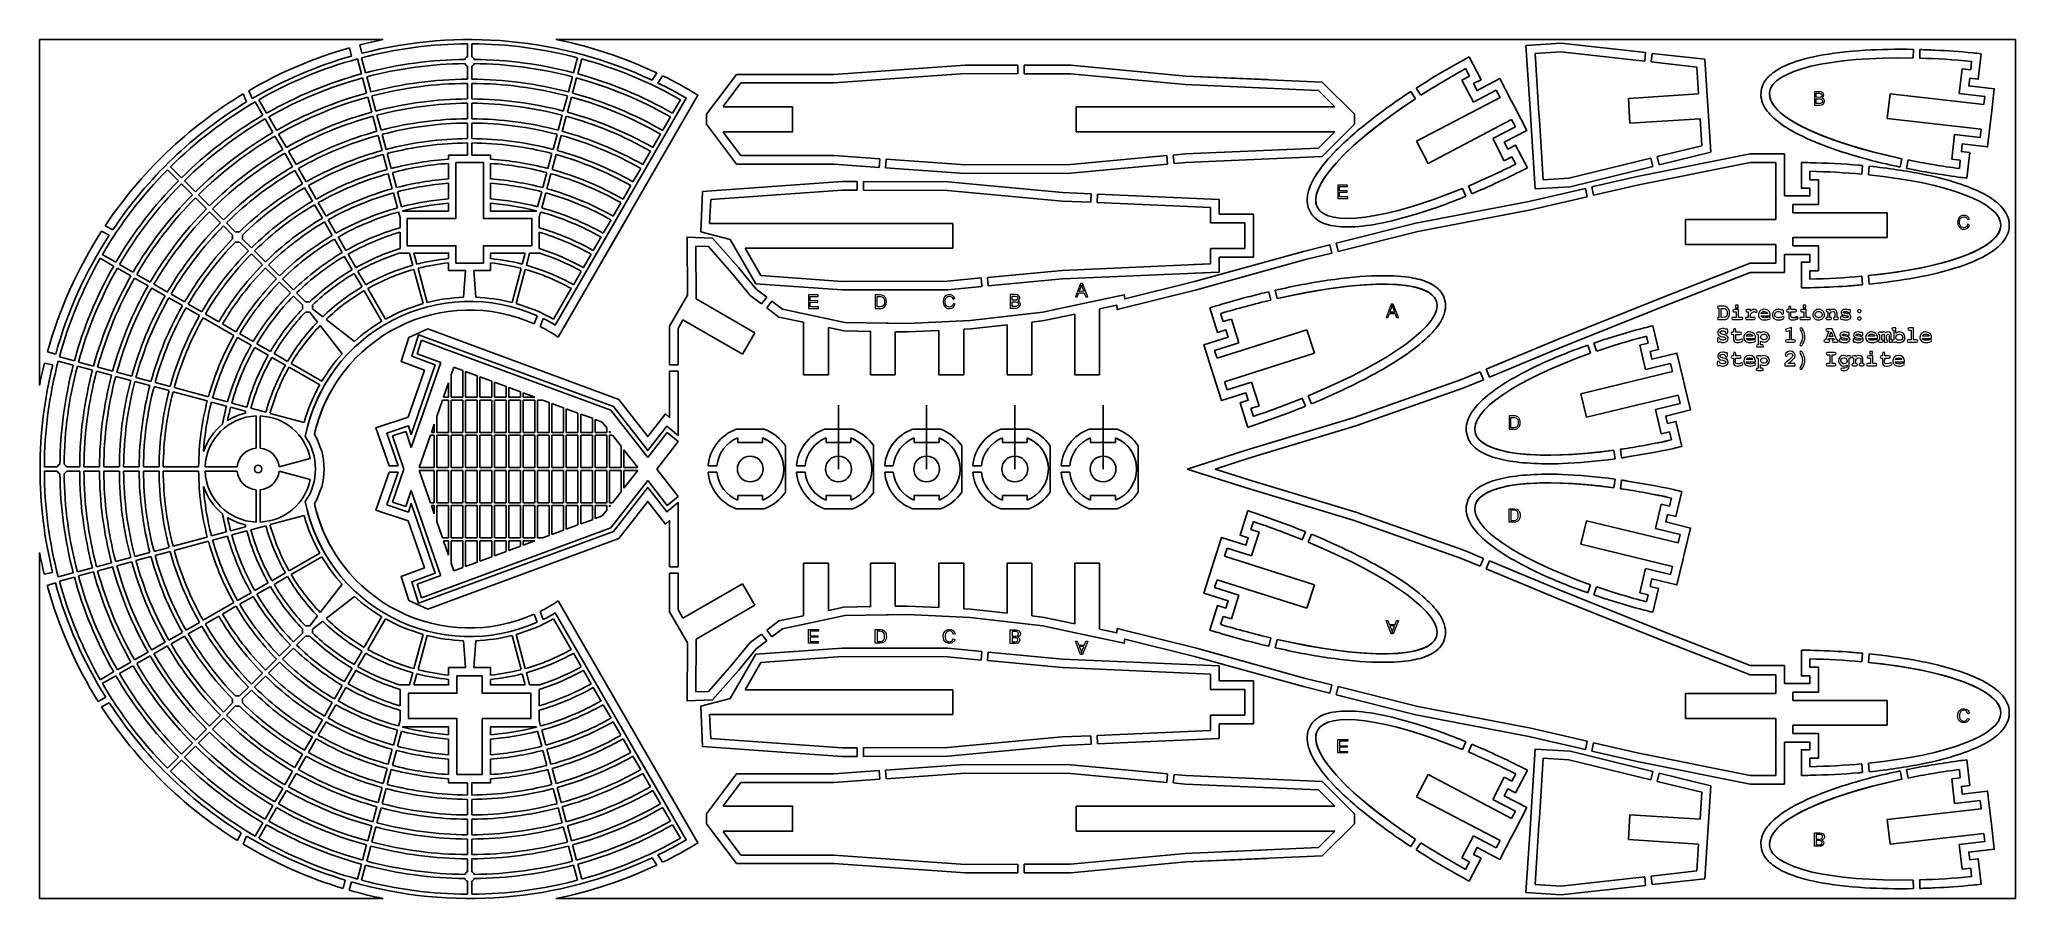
# Model space of a CAD drawing. Extents: x 0 to 230, y 0 to 100.
import ezdxf

# ---------------------------------------------------------------- set-up
doc = ezdxf.new("R2010")
doc.units = 0
doc.header["$MEASUREMENT"] = 0
for name, color, linetype in [('construction', 3, 'Continuous'), ('envelope', 2, 'Continuous'), ('man-cut', 6, 'Continuous'), ('man-cut-outerr', 1, 'Continuous'), ('man-etch', 4, 'Continuous'), ('text', 5, 'Continuous')]:
    doc.layers.add(name, color=color, linetype=linetype)

msp = doc.modelspace()

# ---------------------------------------------------------------- linework, layer by layer
at = {"layer": 'construction'}
for p, q in [((93, 50), (93, 57.43)), ((103.26, 50), (103.26, 57.43)), ((113.53, 50), (113.53, 57.43)), ((123.8, 50), (123.8, 57.43))]:
    msp.add_line(p, q, dxfattribs=at)
at = {"layer": 'envelope'}
for p, q in [((0, 100), (40.01, 100)), ((0, 59.74), (0, 100)), ((60.11, 100), (230, 100)), ((230, 0), (230, 100)), ((0, 0), (0, 40.26)), ((0, 0), (40.01, 0)), ((60.11, 0), (230, 0))]:
    msp.add_line(p, q, dxfattribs=at)
at = {"layer": 'man-cut'}
for p, q in [((166, 96.61), (166.45, 95.74)), ((177.08, 98.57), (174.08, 98.38)), ((174.53, 91.39), (174.08, 98.38)), ((177.08, 98.57), (186.84, 97.48)), ((187.59, 97.39), (192.92, 96.79)), ((192.92, 96.79), (193.12, 93.66)), ((224.9, 97.46), (224.79, 96.48)), ((79.57, 92.21), (81.64, 94.94)), ((81.64, 94.94), (83.96, 94.94)), ((83.96, 94.94), (92.47, 94.94)), ((92.47, 94.94), (107.78, 96.03)), ((107.78, 96.03), (113.86, 96.01)), ((114.61, 96.01), (120.01, 96)), ((120.01, 96), (133.37, 94.75)), ((133.37, 94.75), (142.89, 94.33)), ((133.37, 94.75), (148.88, 94.07)), ((166.45, 95.74), (165.57, 95.28)), ((165.57, 95.28), (166.91, 92.71)), ((223.79, 96.6), (223.46, 93.72)), ((224.79, 96.48), (223.79, 96.6)), ((87.64, 92.16), (79.57, 92.16)), ((87.64, 89.22), (87.64, 92.21)), ((120.65, 89.27), (120.65, 92.16)), ((150.79, 92.16), (120.65, 92.16)), ((148.88, 94.07), (150.79, 92.16)), ((170, 93.25), (160.28, 88.15)), ((166.91, 92.71), (169.55, 94.1)), ((169.55, 94.1), (170, 93.25)), ((193.12, 93.66), (184.94, 93.14)), ((184.94, 93.14), (185.12, 90.25)), ((215.41, 93.68), (215.08, 90.8)), ((226.32, 92.43), (215.41, 93.68)), ((223.46, 93.72), (226.42, 93.38)), ((226.42, 93.38), (226.32, 92.43)), ((161.62, 85.58), (171.34, 90.69)), ((171.79, 89.84), (169.15, 88.46)), ((171.34, 90.69), (171.79, 89.84)), ((174.53, 91.39), (174.58, 90.65)), ((174.58, 90.65), (175.02, 83.67)), ((185.12, 90.25), (193.3, 90.77)), ((193.3, 90.77), (193.5, 87.64)), ((215.08, 90.8), (225.99, 89.56)), ((79.57, 89.27), (87.64, 89.27)), ((81.64, 86.49), (79.57, 89.22)), ((120.65, 89.27), (150.79, 89.27)), ((150.79, 89.27), (148.88, 87.36)), ((160.28, 88.15), (161.62, 85.58)), ((169.15, 88.46), (170.5, 85.89)), ((188.3, 86.37), (193.5, 87.64)), ((222.92, 88.94), (222.59, 86.07)), ((225.88, 88.6), (222.92, 88.94)), ((225.99, 89.56), (225.88, 88.6)), ((92.47, 86.49), (81.64, 86.49)), ((97.8, 86.11), (92.47, 86.49)), ((107.78, 85.4), (98.55, 86.06)), ((120.01, 85.43), (107.78, 85.4)), ((131.22, 86.48), (120.01, 85.43)), ((133.37, 86.68), (131.97, 86.55)), ((148.88, 87.36), (133.37, 86.68)), ((170.5, 85.89), (171.38, 86.36)), ((171.38, 86.36), (171.84, 85.49)), ((178.02, 83.86), (187.56, 86.19)), ((199.1, 85.68), (202.1, 85.68)), ((202.1, 85.68), (202.1, 79.03)), ((222.59, 86.07), (223.58, 85.95)), ((223.58, 85.95), (223.47, 84.98)), ((178.02, 83.86), (175.02, 83.67)), ((206.08, 83.68), (206.08, 84.66)), ((207.08, 83.68), (206.08, 83.68)), ((207.08, 80.79), (207.08, 83.68)), ((78, 78.6), (78.13, 81.38)), ((78.13, 81.38), (93.44, 82.47)), ((93.44, 82.47), (95.16, 82.46)), ((95.91, 82.46), (105.67, 82.44)), ((105.67, 82.44), (119.03, 81.19)), ((119.03, 81.19), (122.36, 81.05)), ((123.11, 81.01), (136.3, 80.43)), ((204.1, 79.83), (204.1, 80.79)), ((204.1, 80.79), (207.08, 80.79)), ((106.3, 78.6), (78, 78.6)), ((106.3, 75.71), (106.3, 78.6)), ((136.3, 80.43), (136.3, 78.66)), ((136.3, 78.66), (140.3, 78.66)), ((140.3, 78.66), (140.3, 75.66)), ((191.6, 79.03), (191.6, 76.14)), ((191.6, 79.03), (202.1, 79.03)), ((215.08, 79.83), (204.1, 79.83)), ((215.08, 76.94), (215.08, 79.83)), ((77.88, 75.9), (76.39, 75.96)), ((76.39, 75.96), (76.42, 69.82)), ((191.6, 76.14), (202.1, 76.14)), ((202.1, 76.14), (202.1, 73.97)), ((204.1, 75.98), (204.1, 76.94)), ((204.1, 76.94), (215.08, 76.94)), ((207.08, 75.98), (204.1, 75.98)), ((207.08, 73.08), (207.08, 75.98)), ((80.58, 72.8), (77.88, 75.9)), ((83.97, 72.51), (82.13, 75.71)), ((82.13, 75.71), (106.3, 75.71)), ((136.3, 73.88), (119.03, 73.12)), ((136.3, 73.88), (134.38, 73.79)), ((140.3, 75.66), (136.3, 75.66)), ((136.3, 75.66), (136.3, 73.88)), ((199.1, 73.97), (202.1, 73.97)), ((82.72, 70.21), (80.58, 72.8)), ((93.44, 71.84), (83.97, 72.51)), ((105.67, 71.87), (93.44, 71.84)), ((109.59, 72.24), (105.67, 71.87)), ((119.03, 73.12), (110.34, 72.31)), ((206.08, 72.1), (206.08, 73.08)), ((206.08, 73.08), (207.08, 73.08)), ((76.42, 69.82), (83.28, 65.87)), ((84.05, 69.21), (82.72, 70.21)), ((74.9, 67.36), (74.33, 66.37)), ((81.83, 63.36), (74.9, 67.36)), ((86.05, 67.69), (84.64, 68.76)), ((88.94, 67.08), (86.05, 67.69)), ((88.94, 60.98), (88.94, 67.08)), ((112.62, 60.98), (112.62, 66.77)), ((115.51, 60.98), (115.51, 67.11)), ((120.5, 60.98), (120.5, 68.03)), ((123.39, 60.98), (123.39, 68.64)), ((137.48, 68.09), (137.78, 67.16)), ((137.78, 67.16), (138.73, 67.46)), ((138.73, 67.46), (139.61, 64.7)), ((74.33, 66.37), (74.33, 62.14)), ((83.28, 65.87), (81.83, 63.36)), ((93.64, 66.08), (91.83, 66.46)), ((91.83, 60.98), (91.83, 66.46)), ((96.72, 66.02), (93.64, 66.08)), ((96.72, 60.98), (96.72, 66.03)), ((101.05, 65.95), (99.61, 65.98)), ((99.61, 60.98), (99.61, 65.98)), ((104.69, 60.98), (104.69, 66.12)), ((107.59, 60.98), (107.59, 66.26)), ((139.61, 64.7), (136.77, 63.8)), ((137.07, 62.89), (147.53, 66.22)), ((147.53, 66.22), (148.41, 63.47)), ((187.24, 64.63), (186.27, 64.4)), ((187.04, 65.46), (187.24, 64.63)), ((136.77, 63.8), (137.07, 62.89)), ((148.41, 63.47), (137.95, 60.13)), ((186.27, 64.4), (186.95, 61.58)), ((186.95, 61.58), (189.85, 62.29)), ((189.85, 62.29), (190.08, 61.35)), ((88.94, 60.98), (91.83, 60.98)), ((96.72, 60.98), (99.61, 60.98)), ((104.69, 60.98), (107.59, 60.98)), ((112.62, 60.98), (115.51, 60.98)), ((120.5, 60.98), (123.39, 60.98)), ((137.95, 60.13), (138.24, 59.21)), ((138.24, 59.21), (141.08, 60.12)), ((141.08, 60.12), (141.96, 57.36)), ((190.08, 61.35), (179.4, 58.77)), ((179.4, 58.77), (180.07, 56.03)), ((180.07, 56.03), (190.74, 58.61)), ((190.98, 57.61), (188.08, 56.91)), ((190.74, 58.61), (190.98, 57.61)), ((141.96, 57.36), (141, 57.06)), ((141, 57.06), (141.3, 56.12)), ((188.08, 56.91), (188.76, 54.1)), ((81.28, 53.62), (81.28, 53.1)), ((81.28, 53.1), (84.17, 53.1)), ((84.17, 53.1), (84.17, 53.62)), ((91.55, 53.62), (91.55, 53.1)), ((91.55, 53.1), (94.44, 53.1)), ((94.44, 53.1), (94.44, 53.62)), ((101.82, 53.62), (101.82, 53.1)), ((101.82, 53.1), (104.71, 53.1)), ((104.71, 53.1), (104.71, 53.62)), ((112.09, 53.62), (112.09, 53.1)), ((112.09, 53.1), (114.98, 53.1)), ((114.98, 53.1), (114.98, 53.62)), ((122.35, 53.62), (122.35, 53.1)), ((122.35, 53.1), (125.25, 53.1)), ((125.25, 53.1), (125.25, 53.62)), ((188.76, 54.1), (189.74, 54.33)), ((189.74, 54.33), (189.97, 53.38)), ((81.28, 46.9), (84.17, 46.9)), ((81.28, 46.38), (81.28, 46.9)), ((84.17, 46.9), (84.17, 46.38)), ((91.55, 46.38), (91.55, 46.9)), ((91.55, 46.9), (94.44, 46.9)), ((94.44, 46.9), (94.44, 46.38)), ((101.82, 46.38), (101.82, 46.9)), ((101.82, 46.9), (104.71, 46.9)), ((104.71, 46.9), (104.71, 46.38)), ((112.09, 46.38), (112.09, 46.9)), ((112.09, 46.9), (114.98, 46.9)), ((114.98, 46.9), (114.98, 46.38)), ((122.35, 46.38), (122.35, 46.9)), ((122.35, 46.9), (125.25, 46.9)), ((125.25, 46.9), (125.25, 46.38)), ((189.74, 45.67), (189.97, 46.62)), ((141, 42.94), (141.3, 43.88)), ((179.4, 41.23), (180.07, 43.97)), ((180.07, 43.97), (190.74, 41.39)), ((188.08, 43.09), (188.76, 45.9)), ((188.76, 45.9), (189.74, 45.67)), ((141.96, 42.64), (141, 42.94)), ((141.08, 39.88), (141.96, 42.64)), ((190.98, 42.39), (188.08, 43.09)), ((190.74, 41.39), (190.98, 42.39)), ((137.95, 39.87), (138.24, 40.79)), ((148.41, 36.53), (137.95, 39.87)), ((138.24, 40.79), (141.08, 39.88)), ((190.08, 38.65), (179.4, 41.23)), ((74.33, 33.63), (74.33, 37.86)), ((88.94, 39.02), (88.94, 32.92)), ((88.94, 39.02), (91.83, 39.02)), ((91.83, 39.02), (91.83, 33.54)), ((96.72, 39.02), (96.72, 33.97)), ((96.72, 39.02), (99.61, 39.02)), ((99.61, 39.02), (99.61, 34.02)), ((104.69, 39.02), (104.69, 33.88)), ((104.69, 39.02), (107.59, 39.02)), ((107.59, 39.02), (107.59, 33.74)), ((112.62, 39.02), (112.62, 33.23)), ((112.62, 39.02), (115.51, 39.02)), ((115.51, 39.02), (115.51, 32.89)), ((120.5, 39.02), (120.5, 31.97)), ((120.5, 39.02), (123.39, 39.02)), ((123.39, 39.02), (123.39, 31.36)), ((136.77, 36.2), (137.07, 37.11)), ((137.07, 37.11), (147.53, 33.78)), ((186.27, 35.6), (186.95, 38.42)), ((186.95, 38.42), (189.85, 37.71)), ((189.85, 37.71), (190.08, 38.65)), ((81.83, 36.64), (74.9, 32.64)), ((83.28, 34.13), (81.83, 36.64)), ((139.61, 35.3), (136.77, 36.2)), ((138.73, 32.54), (139.61, 35.3)), ((147.53, 33.78), (148.41, 36.53)), ((187.24, 35.37), (186.27, 35.6)), ((187.04, 34.54), (187.24, 35.37)), ((74.9, 32.64), (74.33, 33.63)), ((76.42, 30.18), (83.28, 34.13)), ((86.05, 32.31), (84.64, 31.24)), ((88.94, 32.92), (86.05, 32.31)), ((93.64, 33.92), (91.83, 33.54)), ((96.72, 33.98), (93.64, 33.92)), ((101.05, 34.05), (99.61, 34.02)), ((137.48, 31.91), (137.78, 32.84)), ((137.78, 32.84), (138.73, 32.54)), ((76.39, 24.04), (76.42, 30.18)), ((84.05, 30.79), (82.72, 29.79)), ((82.72, 29.79), (80.58, 27.2)), ((93.44, 28.16), (83.97, 27.49)), ((105.67, 28.13), (93.44, 28.16)), ((109.59, 27.76), (105.67, 28.13)), ((119.03, 26.88), (110.34, 27.69)), ((206.08, 27.9), (206.08, 26.92)), ((80.58, 27.2), (77.88, 24.1)), ((83.97, 27.49), (82.13, 24.29)), ((136.3, 26.12), (119.03, 26.88)), ((136.3, 24.34), (136.3, 26.12)), ((199.1, 26.03), (202.1, 26.03)), ((202.1, 23.86), (202.1, 26.03)), ((206.08, 26.92), (207.08, 26.92)), ((207.08, 26.92), (207.08, 24.02)), ((77.88, 24.1), (76.39, 24.04)), ((82.13, 24.29), (106.3, 24.29)), ((106.3, 24.29), (106.3, 21.4)), ((140.3, 24.34), (136.3, 24.34)), ((140.3, 21.34), (140.3, 24.34)), ((191.6, 23.86), (202.1, 23.86)), ((191.6, 20.97), (191.6, 23.86)), ((207.08, 24.02), (204.1, 24.02)), ((204.1, 24.02), (204.1, 23.06)), ((204.1, 23.06), (215.08, 23.06)), ((215.08, 23.06), (215.08, 20.17)), ((106.3, 21.4), (78, 21.4)), ((78, 21.4), (78.13, 18.62)), ((136.3, 19.57), (136.3, 21.34)), ((136.3, 21.34), (140.3, 21.34)), ((191.6, 20.97), (202.1, 20.97)), ((202.1, 14.32), (202.1, 20.97)), ((78.13, 18.62), (93.44, 17.53)), ((105.67, 17.56), (119.03, 18.81)), ((119.03, 18.81), (122.36, 18.95)), ((123.11, 18.99), (136.3, 19.57)), ((215.08, 20.17), (204.1, 20.17)), ((204.1, 20.17), (204.1, 19.21)), ((204.1, 19.21), (207.08, 19.21)), ((207.08, 19.21), (207.08, 16.32)), ((93.44, 17.53), (95.16, 17.54)), ((95.91, 17.54), (105.67, 17.56)), ((174.58, 9.35), (175.02, 16.33)), ((178.02, 16.14), (175.02, 16.33)), ((178.02, 16.14), (187.56, 13.81)), ((207.08, 16.32), (206.08, 16.32)), ((206.08, 16.32), (206.08, 15.34)), ((97.8, 13.89), (92.47, 13.51)), ((107.78, 14.6), (98.55, 13.94)), ((120.01, 14.57), (107.78, 14.6)), ((131.22, 13.52), (120.01, 14.57)), ((160.28, 11.85), (161.62, 14.42)), ((161.62, 14.42), (171.34, 9.31)), ((169.15, 11.54), (170.5, 14.11)), ((170.5, 14.11), (171.38, 13.64)), ((171.38, 13.64), (171.84, 14.51)), ((199.1, 14.32), (202.1, 14.32)), ((222.59, 13.93), (223.58, 14.05)), ((222.92, 11.06), (222.59, 13.93)), ((223.58, 14.05), (223.47, 15.02)), ((81.64, 13.51), (79.57, 10.78)), ((92.47, 13.51), (81.64, 13.51)), ((133.37, 13.32), (131.97, 13.45)), ((148.88, 12.64), (133.37, 13.32)), ((150.79, 10.73), (148.88, 12.64)), ((170, 6.75), (160.28, 11.85)), ((171.79, 10.16), (169.15, 11.54)), ((188.3, 13.63), (193.5, 12.36)), ((193.3, 9.23), (193.5, 12.36)), ((79.57, 10.73), (87.64, 10.73)), ((87.64, 10.78), (87.64, 7.79)), ((120.65, 10.73), (150.79, 10.73)), ((120.65, 10.73), (120.65, 7.84)), ((171.34, 9.31), (171.79, 10.16)), ((174.53, 8.61), (174.58, 9.35)), ((184.94, 6.86), (185.12, 9.75)), ((185.12, 9.75), (193.3, 9.23)), ((215.08, 9.2), (225.99, 10.44)), ((225.88, 11.4), (222.92, 11.06)), ((225.99, 10.44), (225.88, 11.4)), ((87.64, 7.84), (79.57, 7.84)), ((79.57, 7.79), (81.64, 5.06)), ((150.79, 7.84), (120.65, 7.84)), ((148.88, 5.93), (150.79, 7.84)), ((165.57, 4.72), (166.91, 7.29)), ((166.91, 7.29), (169.55, 5.9)), ((174.53, 8.61), (174.08, 1.62)), ((215.41, 6.32), (215.08, 9.2)), ((226.32, 7.57), (215.41, 6.32)), ((226.42, 6.62), (226.32, 7.57)), ((81.64, 5.06), (83.96, 5.06)), ((83.96, 5.06), (92.47, 5.06)), ((92.47, 5.06), (107.78, 3.97)), ((120.01, 4), (133.37, 5.25)), ((133.37, 5.25), (148.88, 5.93)), ((133.37, 5.25), (142.89, 5.67)), ((166.45, 4.26), (165.57, 4.72)), ((169.55, 5.9), (170, 6.75)), ((193.12, 6.34), (184.94, 6.86)), ((192.92, 3.21), (193.12, 6.34)), ((223.46, 6.28), (226.42, 6.62)), ((223.79, 3.4), (223.46, 6.28)), ((107.78, 3.97), (113.86, 3.99)), ((114.61, 3.99), (120.01, 4)), ((166, 3.39), (166.45, 4.26)), ((177.08, 1.43), (186.84, 2.52)), ((187.59, 2.61), (192.92, 3.21)), ((224.79, 3.52), (223.79, 3.4)), ((224.9, 2.54), (224.79, 3.52)), ((177.08, 1.43), (174.08, 1.62))]:
    msp.add_line(p, q, dxfattribs=at)
for points in [[(71.31, 95.26, 0.174819), (37.53, 98.4, 0.170928)], [(36.32, 98.08, 0.063165), (24.76, 93.12)], [(60.03, 66.76), (75.28, 93.18, 0.018626), (71.99, 94.93)], [(24.11, 92.74, 0.109103), (8.52, 77.83)], [(58.61, 67.53, -0.020701), (60.03, 66.76), (67.93, 80.46)], [(8.11, 77.21, 0.076266), (1.88, 63.38)], [(30.93, 53.8, -0.479858), (57.92, 67.85)], [(1.55, 62.12, 0.122606), (1.53, 37.96, 0.122606)], [(33.97, 38.98, -0.101455), (30.93, 46.2, 0.312549), (30.93, 53.8, -0.101455), (33.97, 61.02, -0.101455)], [(57.92, 32.15, -0.479858), (30.93, 46.2, -0.328319)], [(1.85, 36.74, 0.073091), (7.71, 23.43)], [(75.28, 6.82), (60.03, 33.24, -0.020701), (58.61, 32.47)], [(8.11, 22.79, 0.109084), (23.47, 7.66)], [(71.99, 5.07, 0.018626), (75.28, 6.82), (68.68, 18.24)], [(24.11, 7.26, 0.063097), (35.59, 2.14, 0.059306)], [(36.31, 1.93, 0.181362), (71.31, 4.74)]]:
    msp.add_lwpolyline(points, format="xyb", dxfattribs=at)
for points in [[(51.66, 73.97), (51.66, 75.99), (57.31, 75.99), (57.31, 79.18), (51.66, 79.18), (51.66, 85.68), (48.46, 85.68), (48.46, 79.18), (42.81, 79.18), (42.81, 75.99), (48.46, 75.99), (48.46, 73.97)], [(51.53, 25.91), (51.53, 23.89), (57.19, 23.89), (57.19, 20.94), (51.53, 20.94), (51.53, 14.45), (48.59, 14.45), (48.59, 20.94), (42.94, 20.94), (42.94, 23.89), (48.59, 23.89), (48.59, 25.91)]]:
    msp.add_lwpolyline(points, close=True, dxfattribs=at)
for points in [[(199.1, 85.68), (186.17, 83.08), (180.89, 81.86)], [(180.16, 81.69), (173.57, 80.18), (160.43, 77.64), (151.15, 75.32)], [(150.43, 75.14), (147.37, 74.38), (134.68, 70.84), (125.45, 68.56), (125.4, 69.07), (123.39, 68.64)], [(168.37, 61.61), (176.97, 65.19), (189.5, 70.18), (199.1, 73.97)], [(112.62, 66.77), (108.42, 66.3), (107.59, 66.26)], [(120.5, 68.03), (116.94, 67.27), (115.51, 67.11)], [(74.33, 61.39), (74.33, 53.89), (73.01, 54.98), (70.8, 52.15), (66.82, 57.26), (44.13, 65.63), (43.33, 63.12), (46.06, 62.11), (43.27, 54.03), (42.93, 55.01), (40.43, 54.17), (41.74, 50.37)], [(96.67, 66.03), (96.62, 66.03)], [(104.69, 66.12), (101.05, 65.95), (99.66, 65.98)], [(133.57, 50), (140.47, 52.2), (152.89, 55.97), (165.42, 60.38), (167.68, 61.32)], [(74.33, 38.61), (74.33, 46.11), (73.01, 45.02), (70.8, 47.85), (66.82, 42.74), (44.13, 34.37), (43.33, 36.88), (46.06, 37.89), (43.27, 45.97), (42.93, 44.99), (40.43, 45.83), (41.74, 49.62)], [(133.57, 50), (140.47, 47.8), (152.89, 44.03), (165.42, 39.62), (167.68, 38.68)], [(168.37, 38.39), (176.97, 34.81), (189.5, 29.82), (199.1, 26.03)], [(96.67, 33.97), (96.62, 33.97)], [(104.69, 33.88), (101.05, 34.05), (99.66, 34.02)], [(112.62, 33.23), (108.42, 33.7), (107.59, 33.74)], [(120.5, 31.97), (116.94, 32.73), (115.51, 32.89)], [(150.43, 24.86), (147.37, 25.62), (134.68, 29.16), (125.45, 31.44), (125.4, 30.93), (123.39, 31.36)], [(180.16, 18.31), (173.57, 19.82), (160.43, 22.36), (151.15, 24.68)], [(199.1, 14.32), (186.17, 16.92), (180.89, 18.14)]]:
    msp.add_lwpolyline(points, dxfattribs=at)
for centre, start, end in [((82.73, 50), 111.7938, 174.4806), ((82.73, 50), 5.5194, 68.2062), ((82.73, 50), 291.7938, 67.4126), ((93, 50), 111.7938, 174.4806), ((93, 50), 5.5194, 68.2062), ((93, 50), 291.7938, 67.4126), ((103.26, 50), 111.7938, 174.4806), ((103.26, 50), 5.5194, 68.2062), ((103.26, 50), 291.7938, 67.4126), ((113.53, 50), 111.7938, 174.4806), ((113.53, 50), 5.5194, 68.2062), ((113.53, 50), 291.7938, 67.4126), ((123.8, 50), 111.7938, 174.4806), ((123.8, 50), 5.5194, 68.2062), ((123.8, 50), 291.7938, 67.4126), ((82.73, 50), 185.5194, 248.2062), ((93, 50), 185.5194, 248.2062), ((103.26, 50), 185.5194, 248.2062), ((113.53, 50), 185.5194, 248.2062), ((123.8, 50), 185.5194, 248.2062)]:
    msp.add_arc(centre, 3.9, start, end, dxfattribs=at)
for centre, major_axis, ratio, start_param, end_param in [((170.67, 91.97), (21.93, 11.52), 0.25436, 1.650866, 1.90106), ((170.67, 91.97), (21.93, 11.52), 0.25436, 1.650866, 1.90106), ((226.15, 90.99), (24.78, -2.83), 0.252606, 1.930528, 4.352657), ((226.15, 90.99), (24.78, -2.83), 0.252606, 1.650312, 1.898714), ((170.67, 91.97), (21.93, 11.52), 0.25436, 1.93312, 4.350065), ((170.67, 91.97), (21.93, 11.52), 0.25436, 1.93312, 3.082028), ((226.15, 90.99), (24.78, -2.83), 0.252606, 3.201146, 4.352657), ((170.67, 91.97), (21.93, 11.52), 0.25436, 4.382125, 4.63232), ((226.15, 90.99), (24.78, -2.83), 0.252606, 4.384471, 4.632873), ((226.15, 90.99), (24.78, -2.83), 0.252606, 4.384471, 4.632873), ((204.1, 78.38), (-24.19, 0), 0.260432, 4.373992, 4.630404), ((204.1, 78.38), (-24.19, 0), 0.260432, 1.942108, 4.341077), ((204.1, 78.38), (-24.19, 0), 0.260432, 1.942108, 3.082036), ((137.51, 61.51), (-25.09, -8.01), 0.239235, 1.910835, 4.37235), ((204.1, 78.38), (-24.19, 0), 0.260432, 1.652781, 1.909193), ((204.1, 78.38), (-24.19, 0), 0.260432, 1.652781, 1.909193), ((137.51, 61.51), (-25.09, -8.01), 0.239235, 4.402308, 4.63709), ((190.43, 59.89), (23.33, 5.64), 0.259826, 1.653429, 1.911495), ((190.43, 59.89), (23.33, 5.64), 0.259826, 1.944698, 4.337777), ((137.51, 61.51), (-25.09, -8.01), 0.239235, 1.646095, 1.880877), ((190.43, 59.89), (23.33, 5.64), 0.259826, 3.201765, 4.338013), ((190.43, 59.89), (23.33, 5.64), 0.259826, 4.37063, 4.629756), ((190.43, 59.89), (23.33, 5.64), 0.259826, 4.371222, 4.629756), ((137.51, 38.49), (-25.09, 8.01), 0.239235, 1.646095, 1.880877), ((137.51, 38.49), (-25.09, 8.01), 0.239235, 1.910835, 3.082034)]:
    msp.add_ellipse(centre, major_axis=major_axis, ratio=ratio, start_param=start_param, end_param=end_param, dxfattribs=at)
at = {"layer": 'man-cut', "extrusion": (0, 0, -1)}
for centre, major_axis, ratio, start_param, end_param in [((137.51, 61.51), (-25.09, -8.01), 0.239235, 1.910835, 3.082034), ((137.51, 61.51), (-25.09, -8.01), 0.239235, 1.646095, 1.880877), ((190.43, 40.11), (23.33, -5.64), 0.259826, 1.944698, 4.337777), ((190.43, 40.11), (23.33, -5.64), 0.259826, 3.201765, 4.338013), ((190.43, 40.11), (23.33, -5.64), 0.259826, 4.37063, 4.629756), ((190.43, 40.11), (23.33, -5.64), 0.259826, 4.371222, 4.629756), ((137.51, 38.49), (-25.09, 8.01), 0.239235, 1.646095, 1.880877), ((137.51, 38.49), (-25.09, 8.01), 0.239235, 1.910835, 4.37235), ((190.43, 40.11), (23.33, -5.64), 0.259826, 1.653429, 1.911495), ((137.51, 38.49), (-25.09, 8.01), 0.239235, 4.402308, 4.63709), ((204.1, 21.62), (-24.19, 0), 0.260432, 1.652781, 1.909193), ((204.1, 21.62), (-24.19, 0), 0.260432, 1.652781, 1.909193), ((204.1, 21.62), (-24.19, 0), 0.260432, 1.942108, 3.082036), ((204.1, 21.62), (-24.19, 0), 0.260432, 1.942108, 4.341077), ((170.67, 8.03), (21.93, -11.52), 0.25436, 1.93312, 4.350065), ((170.67, 8.03), (21.93, -11.52), 0.25436, 1.93312, 3.082028), ((170.67, 8.03), (21.93, -11.52), 0.25436, 4.382125, 4.63232), ((226.15, 9.01), (24.78, 2.83), 0.252606, 1.930528, 4.352657), ((226.15, 9.01), (24.78, 2.83), 0.252606, 3.201146, 4.352657), ((204.1, 21.62), (-24.19, 0), 0.260432, 4.373992, 4.630404), ((226.15, 9.01), (24.78, 2.83), 0.252606, 4.384471, 4.632873), ((226.15, 9.01), (24.78, 2.83), 0.252606, 4.384471, 4.632873), ((170.67, 8.03), (21.93, -11.52), 0.25436, 1.650866, 1.90106), ((170.67, 8.03), (21.93, -11.52), 0.25436, 1.650866, 1.90106), ((226.15, 9.01), (24.78, 2.83), 0.252606, 1.650312, 1.898714)]:
    msp.add_ellipse(centre, major_axis=major_axis, ratio=ratio, start_param=start_param, end_param=end_param, dxfattribs=at)
at = {"layer": 'man-cut-outerr'}
for p, q in [((36.32, 98.08), (36.07, 99.04)), ((37.28, 99.37), (37.53, 98.4)), ((177.1, 99.58), (173.02, 99.32)), ((173.53, 91.33), (173.02, 99.32)), ((177.1, 99.58), (186.95, 98.47)), ((92.44, 95.94), (107.75, 97.03)), ((107.75, 97.03), (113.86, 97.01)), ((113.86, 96.01), (113.86, 97.01)), ((114.61, 97.01), (120.06, 97)), ((114.61, 96.01), (114.61, 97.01)), ((120.06, 97), (133.44, 95.75)), ((186.95, 98.47), (186.84, 97.48)), ((187.7, 98.39), (187.59, 97.39)), ((187.7, 98.39), (193.86, 97.7)), ((193.86, 97.7), (194.17, 92.87)), ((218.1, 97.85), (218.13, 98.85)), ((218.85, 97.83), (218.88, 98.83)), ((71.31, 95.26), (71.84, 96.12)), ((71.99, 94.93), (72.52, 95.79)), ((77.62, 91.3), (81.14, 95.94)), ((81.14, 95.94), (83.96, 95.94)), ((83.96, 95.94), (92.44, 95.94)), ((133.44, 95.75), (142.93, 95.33)), ((133.44, 95.75), (149.31, 95.05)), ((149.31, 95.05), (153.06, 91.3)), ((160.79, 93.51), (160.25, 94.35)), ((200.45, 94.31), (200.36, 93.56)), ((24.11, 92.74), (23.7, 93.66)), ((24.76, 93.12), (24.35, 94.04)), ((160.16, 93.1), (159.62, 93.95)), ((171.76, 92.04), (171.35, 92.83)), ((194.17, 92.87), (194.24, 91.69)), ((77.62, 90.13), (77.62, 91.3)), ((81.14, 85.49), (77.62, 90.13)), ((153.06, 90.13), (149.31, 86.38)), ((153.06, 91.3), (153.06, 90.13)), ((173.53, 91.33), (173.58, 90.59)), ((173.58, 90.59), (174.09, 82.6)), ((194.24, 91.69), (194.55, 86.87)), ((227.09, 90.44), (227.2, 91.33)), ((92.44, 85.49), (81.14, 85.49)), ((97.73, 85.11), (92.44, 85.49)), ((97.73, 85.11), (97.8, 86.11)), ((98.48, 85.06), (98.55, 86.06)), ((131.31, 85.48), (120.06, 84.43)), ((131.22, 86.48), (131.31, 85.48)), ((131.97, 86.55), (132.06, 85.55)), ((133.44, 85.68), (132.06, 85.55)), ((149.31, 86.38), (133.44, 85.68)), ((178.17, 82.86), (187.8, 85.22)), ((187.8, 85.22), (187.56, 86.19)), ((188.53, 85.4), (188.3, 86.37)), ((188.53, 85.4), (194.55, 86.87)), ((199.1, 86.7), (203.1, 86.7)), ((203.1, 86.7), (203.1, 81.79)), ((212.13, 84.33), (212.21, 85.32)), ((212.88, 84.25), (212.96, 85.25)), ((216.76, 86.13), (216.56, 85.15)), ((217.49, 85.98), (217.3, 85)), ((77.17, 82.32), (93.41, 83.47)), ((93.41, 83.47), (95.16, 83.46)), ((95.16, 82.46), (95.16, 83.46)), ((95.91, 83.46), (105.72, 83.44)), ((95.91, 82.46), (95.91, 83.46)), ((107.75, 84.4), (98.48, 85.06)), ((105.72, 83.44), (119.09, 82.19)), ((120.06, 84.43), (107.75, 84.4)), ((166.33, 82.96), (166.72, 82.04)), ((178.17, 82.86), (174.09, 82.6)), ((180.67, 82.83), (180.89, 81.86)), ((76.96, 77.6), (77.17, 82.32)), ((119.09, 82.19), (122.41, 82.04)), ((122.36, 81.05), (122.41, 82.04)), ((123.11, 81.01), (123.16, 82.01)), ((123.16, 82.01), (137.3, 81.39)), ((137.3, 81.39), (137.3, 79.66)), ((165.64, 82.67), (166.03, 81.75)), ((179.94, 82.67), (180.16, 81.69)), ((8.52, 77.83), (7.64, 78.31)), ((137.3, 79.66), (141.3, 79.66)), ((141.3, 79.66), (141.3, 74.66)), ((147.7, 80.35), (148.06, 79.67)), ((229.26, 78.76), (229.26, 78.01)), ((8.11, 77.21), (7.23, 77.68)), ((80.4, 76.71), (76.96, 77.6)), ((83.37, 71.55), (80.4, 76.71)), ((150.18, 76.11), (150.43, 75.14)), ((150.91, 76.29), (151.15, 75.32)), ((141.3, 74.66), (137.3, 74.66)), ((137.3, 74.66), (137.3, 72.92)), ((203.1, 72.89), (203.1, 74.98)), ((93.41, 70.84), (83.37, 71.55)), ((109.59, 72.24), (109.68, 71.24)), ((110.34, 72.31), (110.43, 71.31)), ((119.09, 72.12), (110.43, 71.31)), ((137.3, 72.92), (119.09, 72.12)), ((137.3, 72.92), (134.43, 72.8)), ((199.1, 72.89), (203.1, 72.89)), ((212.13, 72.44), (212.21, 71.44)), ((212.88, 72.51), (212.96, 71.52)), ((84.65, 70.01), (84.05, 69.21)), ((85.25, 69.55), (84.64, 68.76)), ((105.72, 70.87), (93.41, 70.84)), ((109.68, 71.24), (105.72, 70.87)), ((143.34, 69.66), (143.11, 70.64)), ((144.07, 69.83), (143.84, 70.81)), ((163.41, 70.16), (163.63, 69.45)), ((57.58, 66.91), (57.92, 67.85)), ((58.26, 66.59), (58.61, 67.53)), ((45.2, 66.3), (42.97, 65.29)), ((180.55, 63.47), (180.23, 64.42)), ((181.25, 63.71), (180.94, 64.66)), ((0.57, 62.32), (1.55, 62.12)), ((1.88, 63.38), (0.92, 63.64)), ((74.33, 62.14), (73.33, 62.14)), ((74.33, 61.39), (73.33, 61.39)), ((136.42, 61.63), (136.69, 60.78)), ((168.06, 60.4), (167.68, 61.32)), ((168.76, 60.68), (168.37, 61.61)), ((191.49, 59.75), (191.28, 60.62)), ((146.98, 58.23), (147.37, 57.31)), ((147.68, 58.52), (148.06, 57.59)), ((81.1, 54.62), (84.35, 54.62)), ((91.37, 54.62), (94.62, 54.62)), ((101.64, 54.62), (104.89, 54.62)), ((111.9, 54.62), (115.16, 54.62)), ((122.17, 54.62), (125.43, 54.62)), ((166.07, 54.38), (166.24, 53.65)), ((86.82, 52.68), (86.82, 47.32)), ((97.09, 52.68), (97.09, 47.32)), ((107.36, 52.68), (107.36, 47.32)), ((117.63, 52.68), (117.63, 47.32)), ((127.9, 52.68), (127.9, 47.32)), ((183.26, 52.18), (183.42, 51.19)), ((184.01, 52.29), (184.16, 51.3)), ((40.69, 50.37), (41.74, 50.37)), ((40.69, 49.62), (41.74, 49.62)), ((77.84, 50.37), (78.85, 50.37)), ((77.84, 49.62), (78.85, 49.62)), ((88.11, 50.37), (89.11, 50.37)), ((88.11, 49.62), (89.11, 49.62)), ((98.38, 50.37), (99.38, 50.37)), ((98.38, 49.62), (99.38, 49.62)), ((108.65, 50.37), (109.65, 50.37)), ((108.65, 49.62), (109.65, 49.62)), ((118.92, 50.37), (119.92, 50.37)), ((118.92, 49.62), (119.92, 49.62)), ((183.26, 47.82), (183.42, 48.81)), ((184.01, 47.71), (184.16, 48.7)), ((166.07, 45.62), (166.24, 46.35)), ((81.1, 45.38), (84.35, 45.38)), ((91.37, 45.38), (94.62, 45.38)), ((101.64, 45.38), (104.89, 45.38)), ((111.9, 45.38), (115.16, 45.38)), ((122.17, 45.38), (125.43, 45.38)), ((146.98, 41.77), (147.37, 42.69)), ((147.68, 41.48), (148.06, 42.41)), ((136.42, 38.37), (136.69, 39.22)), ((168.06, 39.6), (167.68, 38.68)), ((168.76, 39.32), (168.37, 38.39)), ((191.49, 40.25), (191.28, 39.38)), ((0.55, 37.75), (1.53, 37.96)), ((74.33, 38.61), (73.33, 38.61)), ((74.33, 37.86), (73.33, 37.86)), ((1.85, 36.74), (0.9, 36.43)), ((45.2, 33.7), (42.97, 34.71)), ((180.55, 36.53), (180.23, 35.58)), ((181.25, 36.29), (180.94, 35.34)), ((57.58, 33.09), (57.92, 32.15)), ((58.26, 33.41), (58.61, 32.47)), ((84.65, 29.99), (84.05, 30.79)), ((85.25, 30.45), (84.64, 31.24)), ((143.34, 30.34), (143.11, 29.36)), ((144.07, 30.17), (143.84, 29.19)), ((163.41, 29.84), (163.63, 30.55)), ((83.37, 28.45), (80.4, 23.29)), ((93.41, 29.16), (83.37, 28.45)), ((105.72, 29.13), (93.41, 29.16)), ((109.68, 28.76), (105.72, 29.13)), ((109.59, 27.76), (109.68, 28.76)), ((110.34, 27.69), (110.43, 28.69)), ((119.09, 27.88), (110.43, 28.69)), ((137.3, 27.08), (119.09, 27.88)), ((212.13, 27.56), (212.21, 28.56)), ((212.88, 27.49), (212.96, 28.48)), ((137.3, 25.34), (137.3, 27.08)), ((141.3, 25.34), (137.3, 25.34)), ((141.3, 20.34), (141.3, 25.34)), ((199.1, 27.11), (203.1, 27.11)), ((203.1, 27.11), (203.1, 25.02)), ((7.71, 23.43), (6.82, 22.95)), ((80.4, 23.29), (76.96, 22.4)), ((150.18, 23.89), (150.43, 24.86)), ((150.91, 23.71), (151.15, 24.68)), ((8.11, 22.79), (7.23, 22.32)), ((76.96, 22.4), (77.17, 17.68)), ((229.26, 21.24), (229.26, 21.99)), ((122.36, 18.95), (122.41, 17.96)), ((123.11, 18.99), (123.16, 17.99)), ((123.16, 17.99), (137.3, 18.61)), ((137.3, 18.61), (137.3, 20.34)), ((137.3, 20.34), (141.3, 20.34)), ((147.7, 19.65), (148.06, 20.33)), ((77.17, 17.68), (93.41, 16.53)), ((93.41, 16.53), (95.16, 16.54)), ((95.16, 17.54), (95.16, 16.54)), ((95.91, 17.54), (95.91, 16.54)), ((95.91, 16.54), (105.72, 16.56)), ((105.72, 16.56), (119.09, 17.81)), ((119.09, 17.81), (122.41, 17.96)), ((165.64, 17.33), (166.03, 18.25)), ((166.33, 17.04), (166.72, 17.96)), ((173.58, 9.41), (174.09, 17.4)), ((178.17, 17.14), (174.09, 17.4)), ((178.17, 17.14), (187.8, 14.78)), ((179.94, 17.33), (180.16, 18.31)), ((180.67, 17.17), (180.89, 18.14)), ((203.1, 18.21), (203.1, 13.3)), ((81.14, 14.51), (77.62, 9.87)), ((92.44, 14.51), (81.14, 14.51)), ((97.73, 14.89), (92.44, 14.51)), ((97.73, 14.89), (97.8, 13.89)), ((107.75, 15.6), (98.48, 14.94)), ((98.48, 14.94), (98.55, 13.94)), ((120.06, 15.57), (107.75, 15.6)), ((131.31, 14.52), (120.06, 15.57)), ((131.22, 13.52), (131.31, 14.52)), ((131.97, 13.45), (132.06, 14.45)), ((133.44, 14.32), (132.06, 14.45)), ((149.31, 13.62), (133.44, 14.32)), ((187.8, 14.78), (187.56, 13.81)), ((188.53, 14.6), (188.3, 13.63)), ((188.53, 14.6), (194.55, 13.13)), ((212.13, 15.67), (212.21, 14.68)), ((212.88, 15.75), (212.96, 14.75)), ((216.76, 13.87), (216.56, 14.85)), ((217.49, 14.02), (217.3, 15)), ((153.06, 9.87), (149.31, 13.62)), ((194.24, 8.31), (194.55, 13.13)), ((199.1, 13.3), (203.1, 13.3)), ((77.62, 9.87), (77.62, 8.7)), ((153.06, 8.7), (153.06, 9.87)), ((173.53, 8.67), (173.58, 9.41)), ((227.09, 9.56), (227.2, 8.67)), ((23.47, 7.66), (23.05, 6.74)), ((24.11, 7.26), (23.7, 6.34)), ((77.62, 8.7), (81.14, 4.06)), ((149.31, 4.95), (153.06, 8.7)), ((171.76, 7.96), (171.35, 7.17)), ((173.53, 8.67), (173.02, 0.68)), ((193.86, 2.3), (194.17, 7.13)), ((194.17, 7.13), (194.24, 8.31)), ((71.31, 4.74), (71.84, 3.88)), ((71.99, 5.07), (72.52, 4.21)), ((133.44, 4.25), (149.31, 4.95)), ((133.44, 4.25), (142.93, 4.67)), ((160.16, 6.9), (159.62, 6.05)), ((160.79, 6.49), (160.25, 5.65)), ((200.45, 5.69), (200.36, 6.44)), ((81.14, 4.06), (83.96, 4.06)), ((83.96, 4.06), (92.44, 4.06)), ((92.44, 4.06), (107.75, 2.97)), ((107.75, 2.97), (113.86, 2.99)), ((113.86, 3.99), (113.86, 2.99)), ((114.61, 3.99), (114.61, 2.99)), ((114.61, 2.99), (120.06, 3)), ((120.06, 3), (133.44, 4.25)), ((186.95, 1.53), (186.84, 2.52)), ((187.7, 1.61), (187.59, 2.61)), ((187.7, 1.61), (193.86, 2.3)), ((35.59, 2.14), (35.34, 1.17)), ((36.31, 1.93), (36.06, 0.96)), ((177.1, 0.42), (173.02, 0.68)), ((177.1, 0.42), (186.95, 1.53)), ((218.1, 2.15), (218.13, 1.15)), ((218.85, 2.17), (218.88, 1.17))]:
    msp.add_line(p, q, dxfattribs=at)
for points in [[(36.07, 99.04, 0.062737), (24.35, 94.04)], [(40.01, 100, 0.013738), (37.28, 99.37, 0.013738)], [(71.84, 96.12, 0.060792), (60.11, 100)], [(60.37, 65.36), (76.63, 93.53, 0.023022), (72.52, 95.79)], [(23.7, 93.66, 0.110214), (7.64, 78.31)], [(58.26, 66.59, -0.033036), (60.37, 65.36), (68.81, 79.98)], [(7.23, 77.68, 0.075895), (0.92, 63.64, 0.072188)], [(32, 54, -0.474226), (57.58, 66.91, -0.474226)], [(0.57, 62.32, 0.012945), (0, 59.74)], [(34.86, 39.45, -0.097443), (32, 46, 0.281167), (32, 54, -0.097443), (34.86, 60.55, -0.097443)], [(57.58, 33.09, -0.474226), (32, 46)], [(0, 40.26, 0.012592), (0.55, 37.75, 0.008914)], [(0.9, 36.43, 0.072532), (6.82, 22.95)], [(76.63, 6.47), (60.37, 34.64, -0.033036), (58.26, 33.41)], [(7.23, 22.32, 0.110197), (23.05, 6.74)], [(72.52, 4.21, 0.023022), (76.63, 6.47), (69.56, 18.72)], [(23.7, 6.34, 0.06267), (35.34, 1.17)], [(60.11, 0, 0.060792), (71.84, 3.88, 0.060792)], [(36.06, 0.96, 0.019958), (40.01, 0)]]:
    msp.add_lwpolyline(points, format="xyb", dxfattribs=at)
for points in [[(166.41, 97.97), (167.8, 95.32), (166.92, 94.86), (167.33, 94.06), (169.97, 95.45), (171.35, 92.83)], [(226.01, 98.35), (225.67, 95.38), (224.67, 95.49), (224.57, 94.6), (227.53, 94.26), (227.2, 91.33)], [(171.76, 92.04), (173.14, 89.42), (170.5, 88.04), (170.92, 87.24), (171.8, 87.71), (173.19, 85.06)], [(227.09, 90.44), (226.76, 87.5), (223.8, 87.84), (223.7, 86.95), (224.69, 86.83), (224.35, 83.86)], [(199.1, 86.7), (185.96, 84.05), (180.67, 82.83)], [(203.1, 81.79), (206.08, 81.79), (206.08, 82.68), (205.08, 82.68), (205.08, 85.68)], [(179.94, 82.67), (173.37, 81.15), (160.21, 78.62), (150.91, 76.29)], [(84.65, 70.01), (83.42, 70.94), (81.35, 73.44), (78.35, 76.88), (75.38, 77), (75.42, 70.25)], [(150.18, 76.11), (147.11, 75.34), (134.42, 71.81), (126.32, 69.8), (126.27, 70.28), (119.64, 68.87)], [(205.08, 71.09), (205.08, 74.08), (206.08, 74.08), (206.08, 74.98), (203.1, 74.98)], [(168.76, 60.68), (177.34, 64.26), (189.87, 69.25), (199.1, 72.89)], [(75.42, 70.25), (73.33, 66.64), (73.33, 62.14)], [(101.03, 66.95), (93.75, 67.07), (86.48, 68.62), (85.25, 69.55)], [(119.64, 68.87), (116.78, 68.26), (108.34, 67.29), (101.03, 66.95), (96.62, 67.03)], [(136.22, 68.75), (137.13, 65.9), (138.09, 66.2), (138.36, 65.35), (135.52, 64.45), (136.42, 61.63)], [(42.97, 65.29), (42.09, 62.51), (44.8, 61.51), (42.91, 56.05), (39.15, 54.8), (40.69, 50.37)], [(73.33, 61.39), (73.33, 56.01), (72.86, 56.41), (70.8, 53.77), (67.43, 58.1), (45.2, 66.3)], [(187.78, 66.68), (188.45, 63.9), (187.48, 63.66), (187.69, 62.79), (190.59, 63.49), (191.28, 60.62)], [(136.69, 60.78), (137.59, 57.96), (140.43, 58.86), (140.7, 58.01), (139.75, 57.71), (140.66, 54.85)], [(136.86, 50), (140.77, 51.25), (153.2, 55.02), (165.78, 59.44), (168.06, 60.4)], [(191.49, 59.75), (192.19, 56.87), (189.29, 56.17), (189.5, 55.3), (190.47, 55.54), (191.18, 52.63)], [(42.97, 34.71), (42.09, 37.49), (44.8, 38.49), (42.91, 43.95), (39.15, 45.2), (40.69, 49.62)], [(136.86, 50), (140.77, 48.75), (153.2, 44.98), (165.78, 40.56), (168.06, 39.6)], [(73.33, 38.61), (73.33, 43.99), (72.86, 43.59), (70.8, 46.23), (67.43, 41.9), (45.2, 33.7)], [(191.49, 40.25), (192.19, 43.13), (189.29, 43.83), (189.5, 44.7), (190.47, 44.46), (191.18, 47.37)], [(136.69, 39.22), (137.59, 42.04), (140.43, 41.14), (140.7, 41.99), (139.75, 42.29), (140.66, 45.15)], [(168.76, 39.32), (177.34, 35.74), (189.87, 30.75), (199.1, 27.11)], [(187.78, 33.32), (188.45, 36.1), (187.48, 36.34), (187.69, 37.21), (190.59, 36.51), (191.28, 39.38)], [(75.42, 29.75), (73.33, 33.36), (73.33, 37.86)], [(136.22, 31.25), (137.13, 34.1), (138.09, 33.8), (138.36, 34.65), (135.52, 35.55), (136.42, 38.37)], [(101.03, 33.05), (93.75, 32.93), (86.48, 31.38), (85.25, 30.45)], [(119.64, 31.13), (116.78, 31.74), (108.34, 32.71), (101.03, 33.05), (96.62, 32.97)], [(84.65, 29.99), (83.42, 29.06), (81.35, 26.56), (78.35, 23.12), (75.38, 23), (75.42, 29.75)], [(150.18, 23.89), (147.11, 24.66), (134.42, 28.19), (126.32, 30.2), (126.27, 29.72), (119.64, 31.13)], [(205.08, 28.91), (205.08, 25.92), (206.08, 25.92), (206.08, 25.02), (203.1, 25.02)], [(179.94, 17.33), (173.37, 18.85), (160.21, 21.38), (150.91, 23.71)], [(199.1, 13.3), (185.96, 15.95), (180.67, 17.17)], [(203.1, 18.21), (206.08, 18.21), (206.08, 17.32), (205.08, 17.32), (205.08, 14.32)], [(227.09, 9.56), (226.76, 12.5), (223.8, 12.16), (223.7, 13.05), (224.69, 13.17), (224.35, 16.14)], [(171.76, 7.96), (173.14, 10.58), (170.5, 11.96), (170.92, 12.76), (171.8, 12.29), (173.19, 14.94)], [(166.41, 2.03), (167.8, 4.68), (166.92, 5.14), (167.33, 5.94), (169.97, 4.55), (171.35, 7.17)], [(226.01, 1.65), (225.67, 4.62), (224.67, 4.51), (224.57, 5.4), (227.53, 5.74), (227.2, 8.67)]]:
    msp.add_lwpolyline(points, dxfattribs=at)
for centre, start, end in [((82.73, 50), 109.4184, 175.6098), ((82.73, 50), 33.2073, 70.5816), ((82.73, 50), 33.2073, 70.5816), ((93, 50), 109.4184, 175.6098), ((93, 50), 33.2073, 70.5816), ((93, 50), 33.2073, 70.5816), ((103.26, 50), 109.4184, 175.6098), ((103.26, 50), 33.2073, 70.5816), ((103.26, 50), 33.2073, 70.5816), ((113.53, 50), 109.4184, 175.6098), ((113.53, 50), 33.2073, 70.5816), ((113.53, 50), 33.2073, 70.5816), ((123.8, 50), 109.4184, 175.6098), ((123.8, 50), 33.2073, 70.5816), ((123.8, 50), 33.2073, 70.5816), ((82.73, 50), 184.3902, 250.5816), ((93, 50), 184.3902, 250.5816), ((103.26, 50), 184.3902, 250.5816), ((113.53, 50), 184.3902, 250.5816), ((123.8, 50), 184.3902, 250.5816), ((82.73, 50), 289.4184, 326.7927), ((93, 50), 289.4184, 326.7927), ((103.26, 50), 289.4184, 326.7927), ((113.53, 50), 289.4184, 326.7927), ((123.8, 50), 289.4184, 326.7927)]:
    msp.add_arc(centre, 4.9, start, end, dxfattribs=at)
for points, knots in [([(166.41, 97.97), (166.11, 97.81), (165.81, 97.65), (165.51, 97.48), (164.22, 96.77), (162.95, 96.03), (161.23, 94.97), (160.74, 94.67), (160.25, 94.35)], [1.6100237, 1.6100237, 1.6100237, 1.6100237, 1.6508655, 1.6508655, 1.6508655, 1.8284232, 1.8284232, 1.9009173, 1.9009173, 1.9009173, 1.9009173]), ([(218.13, 98.85), (216.14, 98.89), (214.23, 98.85), (210.43, 98.62), (208.59, 98.4), (205.74, 97.84), (204.63, 97.53), (203, 96.89), (202.4, 96.58), (201.53, 95.95), (201.21, 95.66), (200.74, 95.04), (200.57, 94.73), (200.46, 94.36), (200.46, 94.33), (200.45, 94.31)], [1.930064, 1.930064, 1.930064, 1.930064, 2.182025, 2.182025, 2.47046, 2.47046, 2.699196, 2.699196, 2.86919, 2.86919, 2.993871, 2.993871, 3.096572, 3.096572, 3.104889, 3.104889, 3.104889, 3.104889]), ([(226.01, 98.35), (225.67, 98.39), (225.33, 98.42), (224.99, 98.45), (223.51, 98.59), (222.04, 98.7), (220.02, 98.79), (219.45, 98.81), (218.88, 98.83)], [1.6097584, 1.6097584, 1.6097584, 1.6097584, 1.6503123, 1.6503123, 1.6503123, 1.8275497, 1.8275497, 1.8986244, 1.8986244, 1.8986244, 1.8986244]), ([(159.62, 93.95), (157.97, 92.87), (156.43, 91.77), (153.46, 89.46), (152.07, 88.25), (150.05, 86.19), (149.32, 85.32), (148.35, 83.88), (148.03, 83.28), (147.66, 82.28), (147.57, 81.85), (147.54, 81.08), (147.58, 80.73), (147.69, 80.37), (147.7, 80.35), (147.71, 80.33)], [1.932593, 1.932593, 1.932593, 1.932593, 2.183539, 2.183539, 2.472062, 2.472062, 2.700811, 2.700811, 2.870857, 2.870857, 2.995534, 2.995534, 3.098723, 3.098723, 3.104793, 3.104793, 3.104793, 3.104793]), ([(200.36, 93.56), (200.37, 93.49), (200.37, 93.42), (200.42, 93), (200.52, 92.66), (200.83, 92.03), (201.04, 91.74), (201.52, 91.17), (201.8, 90.9), (202.84, 90.03), (203.75, 89.45), (205.95, 88.35), (207.22, 87.82), (210.08, 86.81), (211.66, 86.33), (214.39, 85.63), (215.46, 85.38), (216.56, 85.15)], [3.178295, 3.178295, 3.178295, 3.178295, 3.199273, 3.199273, 3.301974, 3.301974, 3.404676, 3.404676, 3.507377, 3.507377, 3.741788, 3.741788, 3.9762, 3.9762, 4.210611, 4.210611, 4.353112, 4.353112, 4.353112, 4.353112]), ([(212.21, 85.32), (212.06, 85.34), (211.9, 85.35), (209.91, 85.52), (208.02, 85.62), (206.1, 85.66), (205.76, 85.67), (205.42, 85.67), (205.08, 85.68)], [4.3743371, 4.3743371, 4.3743371, 4.3743371, 4.3948397, 4.3948397, 4.6304044, 4.6304044, 4.6304044, 4.6722436, 4.6722436, 4.6722436, 4.6722436]), ([(229.26, 78.76), (229.24, 78.93), (229.2, 79.09), (229.03, 79.59), (228.86, 79.89), (228.44, 80.46), (228.19, 80.72), (227.33, 81.46), (226.62, 81.9), (224.93, 82.7), (223.95, 83.07), (221.74, 83.75), (220.52, 84.06), (217.29, 84.71), (215.19, 85.02), (212.96, 85.25)], [3.178748, 3.178748, 3.178748, 3.178748, 3.229508, 3.229508, 3.33288, 3.33288, 3.436252, 3.436252, 3.640605, 3.640605, 3.844957, 3.844957, 4.04931, 4.04931, 4.341842, 4.341842, 4.341842, 4.341842]), ([(166.72, 82.04), (168.55, 82.81), (170.42, 83.67), (172.28, 84.6), (172.59, 84.75), (172.89, 84.9), (173.19, 85.06)], [4.3822544, 4.3822544, 4.3822544, 4.3822544, 4.6323198, 4.6323198, 4.6323198, 4.6731587, 4.6731587, 4.6731587, 4.6731587]), ([(217.3, 85), (219.24, 84.61), (221.28, 84.27), (223.34, 83.99), (223.67, 83.94), (224.01, 83.9), (224.35, 83.86)], [4.384543, 4.384543, 4.384543, 4.384543, 4.6328731, 4.6328731, 4.6328731, 4.6734239, 4.6734239, 4.6734239, 4.6734239]), ([(148.06, 79.67), (148.1, 79.6), (148.15, 79.54), (148.44, 79.22), (148.72, 79), (149.33, 78.65), (149.67, 78.52), (150.39, 78.33), (150.78, 78.26), (152.14, 78.13), (153.23, 78.17), (155.69, 78.5), (157.06, 78.79), (160.02, 79.58), (161.61, 80.08), (164.17, 81.01), (165.09, 81.37), (166.03, 81.75)], [3.178393, 3.178393, 3.178393, 3.178393, 3.201911, 3.201911, 3.305099, 3.305099, 3.408287, 3.408287, 3.511475, 3.511475, 3.748347, 3.748347, 3.985218, 3.985218, 4.222089, 4.222089, 4.350588, 4.350588, 4.350588, 4.350588]), ([(212.96, 71.52), (214.84, 71.71), (216.64, 71.96), (220.23, 72.62), (221.97, 73.05), (224.65, 73.94), (225.67, 74.38), (227.16, 75.21), (227.7, 75.59), (228.46, 76.32), (228.73, 76.66), (229.1, 77.33), (229.21, 77.66), (229.26, 78.01)], [1.941353, 1.941353, 1.941353, 1.941353, 2.188746, 2.188746, 2.47759, 2.47759, 2.706449, 2.706449, 2.876618, 2.876618, 3.001377, 3.001377, 3.104441, 3.104441, 3.104441, 3.104441]), ([(143.84, 70.81), (145.97, 71.29), (148.02, 71.68), (152.05, 72.28), (154.01, 72.46), (157.09, 72.53), (158.3, 72.48), (160.12, 72.21), (160.81, 72.04), (161.85, 71.63), (162.24, 71.42), (162.86, 70.94), (163.1, 70.68), (163.32, 70.32), (163.37, 70.24), (163.41, 70.16)], [1.910804, 1.910804, 1.910804, 1.910804, 2.170112, 2.170112, 2.457975, 2.457975, 2.686923, 2.686923, 2.856395, 2.856395, 2.981442, 2.981442, 3.080763, 3.080763, 3.105648, 3.105648, 3.105648, 3.105648]), ([(205.08, 71.09), (205.42, 71.09), (205.76, 71.1), (206.1, 71.1), (207.55, 71.14), (208.99, 71.2), (211.01, 71.34), (211.62, 71.39), (212.21, 71.44)], [1.6109413, 1.6109413, 1.6109413, 1.6109413, 1.6527809, 1.6527809, 1.6527809, 1.831436, 1.831436, 1.9088569, 1.9088569, 1.9088569, 1.9088569]), ([(136.22, 68.75), (136.55, 68.86), (136.87, 68.95), (137.2, 69.05), (138.67, 69.49), (140.15, 69.9), (142.11, 70.4), (142.62, 70.52), (143.11, 70.64)], [1.6077321, 1.6077321, 1.6077321, 1.6077321, 1.6460948, 1.6460948, 1.6460948, 1.8207674, 1.8207674, 1.8811531, 1.8811531, 1.8811531, 1.8811531]), ([(148.06, 57.59), (150.07, 58.43), (151.97, 59.3), (155.61, 61.15), (157.3, 62.13), (159.86, 63.86), (160.81, 64.61), (162.14, 65.88), (162.61, 66.42), (163.22, 67.35), (163.41, 67.75), (163.63, 68.5), (163.68, 68.85), (163.66, 69.28), (163.65, 69.36), (163.63, 69.45)], [1.910804, 1.910804, 1.910804, 1.910804, 2.170112, 2.170112, 2.457975, 2.457975, 2.686923, 2.686923, 2.856395, 2.856395, 2.981442, 2.981442, 3.080763, 3.080763, 3.105648, 3.105648, 3.105648, 3.105648]), ([(180.23, 64.42), (178.47, 63.8), (176.8, 63.14), (173.5, 61.66), (171.92, 60.84), (169.56, 59.36), (168.68, 58.71), (167.44, 57.56), (167.01, 57.07), (166.45, 56.19), (166.27, 55.81), (166.07, 55.07), (166.04, 54.72), (166.07, 54.38)], [1.943914, 1.943914, 1.943914, 1.943914, 2.190476, 2.190476, 2.479172, 2.479172, 2.707478, 2.707478, 2.877189, 2.877189, 3.001663, 3.001663, 3.104235, 3.104235, 3.104235, 3.104235]), ([(187.78, 66.68), (187.45, 66.6), (187.12, 66.51), (186.79, 66.43), (185.39, 66.06), (184.02, 65.66), (182.09, 65.05), (181.51, 64.86), (180.94, 64.66)], [1.611256, 1.611256, 1.611256, 1.611256, 1.6534292, 1.6534292, 1.6534292, 1.8324449, 1.8324449, 1.9111363, 1.9111363, 1.9111363, 1.9111363]), ([(140.66, 54.85), (140.98, 54.96), (141.3, 55.07), (141.62, 55.18), (143.09, 55.67), (144.53, 56.2), (146.41, 56.93), (146.89, 57.12), (147.37, 57.31)], [1.6077321, 1.6077321, 1.6077321, 1.6077321, 1.6460948, 1.6460948, 1.6460948, 1.8207674, 1.8207674, 1.8811531, 1.8811531, 1.8811531, 1.8811531]), ([(166.24, 53.65), (166.31, 53.49), (166.38, 53.34), (166.66, 52.91), (166.89, 52.65), (167.43, 52.2), (167.74, 52.01), (168.73, 51.5), (169.52, 51.25), (171.33, 50.86), (172.36, 50.74), (174.63, 50.6), (175.88, 50.59), (179.13, 50.7), (181.22, 50.89), (183.42, 51.19)], [3.178953, 3.178953, 3.178953, 3.178953, 3.229264, 3.229264, 3.332392, 3.332392, 3.43552, 3.43552, 3.639327, 3.639327, 3.843134, 3.843134, 4.046941, 4.046941, 4.338814, 4.338814, 4.338814, 4.338814]), ([(184.16, 51.3), (184.32, 51.32), (184.48, 51.35), (186.45, 51.65), (188.31, 51.99), (190.18, 52.4), (190.51, 52.48), (190.84, 52.55), (191.18, 52.63)], [4.3715958, 4.3715958, 4.3715958, 4.3715958, 4.3926579, 4.3926579, 4.6297561, 4.6297561, 4.6297561, 4.6719289, 4.6719289, 4.6719289, 4.6719289]), ([(166.24, 46.35), (166.31, 46.51), (166.38, 46.66), (166.66, 47.09), (166.89, 47.35), (167.43, 47.8), (167.74, 47.99), (168.73, 48.5), (169.52, 48.75), (171.33, 49.14), (172.36, 49.26), (174.63, 49.4), (175.88, 49.41), (179.13, 49.3), (181.22, 49.11), (183.42, 48.81)], [3.178953, 3.178953, 3.178953, 3.178953, 3.229264, 3.229264, 3.332392, 3.332392, 3.43552, 3.43552, 3.639327, 3.639327, 3.843134, 3.843134, 4.046941, 4.046941, 4.338814, 4.338814, 4.338814, 4.338814]), ([(184.16, 48.7), (184.32, 48.68), (184.48, 48.65), (186.45, 48.35), (188.31, 48.01), (190.18, 47.6), (190.51, 47.52), (190.84, 47.45), (191.18, 47.37)], [4.3715958, 4.3715958, 4.3715958, 4.3715958, 4.3926579, 4.3926579, 4.6297561, 4.6297561, 4.6297561, 4.6719289, 4.6719289, 4.6719289, 4.6719289]), ([(140.66, 45.15), (140.98, 45.04), (141.3, 44.93), (141.62, 44.82), (143.09, 44.33), (144.53, 43.8), (146.41, 43.07), (146.89, 42.88), (147.37, 42.69)], [1.6077321, 1.6077321, 1.6077321, 1.6077321, 1.6460948, 1.6460948, 1.6460948, 1.8207674, 1.8207674, 1.8811531, 1.8811531, 1.8811531, 1.8811531]), ([(180.23, 35.58), (178.47, 36.2), (176.8, 36.86), (173.5, 38.34), (171.92, 39.16), (169.56, 40.64), (168.68, 41.29), (167.44, 42.44), (167.01, 42.93), (166.45, 43.81), (166.27, 44.19), (166.07, 44.93), (166.04, 45.28), (166.07, 45.62)], [1.943914, 1.943914, 1.943914, 1.943914, 2.190476, 2.190476, 2.479172, 2.479172, 2.707478, 2.707478, 2.877189, 2.877189, 3.001663, 3.001663, 3.104235, 3.104235, 3.104235, 3.104235]), ([(148.06, 42.41), (150.07, 41.57), (151.97, 40.7), (155.61, 38.85), (157.3, 37.87), (159.86, 36.14), (160.81, 35.39), (162.14, 34.12), (162.61, 33.58), (163.22, 32.65), (163.41, 32.25), (163.63, 31.5), (163.68, 31.15), (163.66, 30.72), (163.65, 30.64), (163.63, 30.55)], [1.910804, 1.910804, 1.910804, 1.910804, 2.170112, 2.170112, 2.457975, 2.457975, 2.686923, 2.686923, 2.856395, 2.856395, 2.981442, 2.981442, 3.080763, 3.080763, 3.105648, 3.105648, 3.105648, 3.105648]), ([(187.78, 33.32), (187.45, 33.4), (187.12, 33.49), (186.79, 33.57), (185.39, 33.94), (184.02, 34.34), (182.09, 34.95), (181.51, 35.14), (180.94, 35.34)], [1.611256, 1.611256, 1.611256, 1.611256, 1.6534292, 1.6534292, 1.6534292, 1.8324449, 1.8324449, 1.9111363, 1.9111363, 1.9111363, 1.9111363]), ([(136.22, 31.25), (136.55, 31.14), (136.87, 31.05), (137.2, 30.95), (138.67, 30.51), (140.15, 30.1), (142.11, 29.6), (142.62, 29.48), (143.11, 29.36)], [1.6077321, 1.6077321, 1.6077321, 1.6077321, 1.6460948, 1.6460948, 1.6460948, 1.8207674, 1.8207674, 1.8811531, 1.8811531, 1.8811531, 1.8811531]), ([(143.84, 29.19), (145.97, 28.71), (148.02, 28.32), (152.05, 27.72), (154.01, 27.54), (157.09, 27.47), (158.3, 27.52), (160.12, 27.79), (160.81, 27.96), (161.85, 28.37), (162.24, 28.58), (162.86, 29.06), (163.1, 29.32), (163.32, 29.68), (163.37, 29.76), (163.41, 29.84)], [1.910804, 1.910804, 1.910804, 1.910804, 2.170112, 2.170112, 2.457975, 2.457975, 2.686923, 2.686923, 2.856395, 2.856395, 2.981442, 2.981442, 3.080763, 3.080763, 3.105648, 3.105648, 3.105648, 3.105648]), ([(205.08, 28.91), (205.42, 28.91), (205.76, 28.9), (206.1, 28.9), (207.55, 28.86), (208.99, 28.8), (211.01, 28.66), (211.62, 28.61), (212.21, 28.56)], [1.6109413, 1.6109413, 1.6109413, 1.6109413, 1.6527809, 1.6527809, 1.6527809, 1.831436, 1.831436, 1.9088569, 1.9088569, 1.9088569, 1.9088569]), ([(212.96, 28.48), (214.84, 28.29), (216.64, 28.04), (220.23, 27.38), (221.97, 26.95), (224.65, 26.06), (225.67, 25.62), (227.16, 24.79), (227.7, 24.41), (228.46, 23.68), (228.73, 23.34), (229.1, 22.67), (229.21, 22.34), (229.26, 21.99)], [1.941353, 1.941353, 1.941353, 1.941353, 2.188746, 2.188746, 2.47759, 2.47759, 2.706449, 2.706449, 2.876618, 2.876618, 3.001377, 3.001377, 3.104441, 3.104441, 3.104441, 3.104441]), ([(148.06, 20.33), (148.1, 20.4), (148.15, 20.46), (148.44, 20.78), (148.72, 21), (149.33, 21.35), (149.67, 21.48), (150.39, 21.67), (150.78, 21.74), (152.14, 21.87), (153.23, 21.83), (155.69, 21.5), (157.06, 21.21), (160.02, 20.42), (161.61, 19.92), (164.17, 18.99), (165.09, 18.63), (166.03, 18.25)], [3.178393, 3.178393, 3.178393, 3.178393, 3.201911, 3.201911, 3.305099, 3.305099, 3.408287, 3.408287, 3.511475, 3.511475, 3.748347, 3.748347, 3.985218, 3.985218, 4.222089, 4.222089, 4.350588, 4.350588, 4.350588, 4.350588]), ([(229.26, 21.24), (229.24, 21.07), (229.2, 20.91), (229.03, 20.41), (228.86, 20.11), (228.44, 19.54), (228.19, 19.28), (227.33, 18.54), (226.62, 18.1), (224.93, 17.3), (223.95, 16.93), (221.74, 16.25), (220.52, 15.94), (217.29, 15.29), (215.19, 14.98), (212.96, 14.75)], [3.178748, 3.178748, 3.178748, 3.178748, 3.229508, 3.229508, 3.33288, 3.33288, 3.436252, 3.436252, 3.640605, 3.640605, 3.844957, 3.844957, 4.04931, 4.04931, 4.341842, 4.341842, 4.341842, 4.341842]), ([(159.62, 6.05), (157.97, 7.13), (156.43, 8.23), (153.46, 10.54), (152.07, 11.75), (150.05, 13.81), (149.32, 14.68), (148.35, 16.12), (148.03, 16.72), (147.66, 17.72), (147.57, 18.15), (147.54, 18.92), (147.58, 19.27), (147.69, 19.63), (147.7, 19.65), (147.71, 19.67)], [1.932593, 1.932593, 1.932593, 1.932593, 2.183539, 2.183539, 2.472062, 2.472062, 2.700811, 2.700811, 2.870857, 2.870857, 2.995534, 2.995534, 3.098723, 3.098723, 3.104793, 3.104793, 3.104793, 3.104793]), ([(166.72, 17.96), (168.55, 17.19), (170.42, 16.33), (172.28, 15.4), (172.59, 15.25), (172.89, 15.1), (173.19, 14.94)], [4.3822544, 4.3822544, 4.3822544, 4.3822544, 4.6323198, 4.6323198, 4.6323198, 4.6731587, 4.6731587, 4.6731587, 4.6731587]), ([(217.3, 15), (219.24, 15.39), (221.28, 15.73), (223.34, 16.01), (223.67, 16.06), (224.01, 16.1), (224.35, 16.14)], [4.384543, 4.384543, 4.384543, 4.384543, 4.6328731, 4.6328731, 4.6328731, 4.6734239, 4.6734239, 4.6734239, 4.6734239]), ([(200.36, 6.44), (200.37, 6.51), (200.37, 6.58), (200.42, 7), (200.52, 7.34), (200.83, 7.97), (201.04, 8.26), (201.52, 8.83), (201.8, 9.1), (202.84, 9.97), (203.75, 10.55), (205.95, 11.65), (207.22, 12.18), (210.08, 13.19), (211.66, 13.67), (214.39, 14.37), (215.46, 14.62), (216.56, 14.85)], [3.178295, 3.178295, 3.178295, 3.178295, 3.199273, 3.199273, 3.301974, 3.301974, 3.404676, 3.404676, 3.507377, 3.507377, 3.741788, 3.741788, 3.9762, 3.9762, 4.210611, 4.210611, 4.353112, 4.353112, 4.353112, 4.353112]), ([(212.21, 14.68), (212.06, 14.66), (211.9, 14.65), (209.91, 14.48), (208.02, 14.38), (206.1, 14.34), (205.76, 14.33), (205.42, 14.33), (205.08, 14.32)], [4.3743371, 4.3743371, 4.3743371, 4.3743371, 4.3948397, 4.3948397, 4.6304044, 4.6304044, 4.6304044, 4.6722436, 4.6722436, 4.6722436, 4.6722436]), ([(166.41, 2.03), (166.11, 2.19), (165.81, 2.35), (165.51, 2.52), (164.22, 3.23), (162.95, 3.97), (161.23, 5.03), (160.74, 5.33), (160.25, 5.65)], [1.6100237, 1.6100237, 1.6100237, 1.6100237, 1.6508655, 1.6508655, 1.6508655, 1.8284232, 1.8284232, 1.9009173, 1.9009173, 1.9009173, 1.9009173]), ([(218.13, 1.15), (216.14, 1.11), (214.23, 1.15), (210.43, 1.38), (208.59, 1.6), (205.74, 2.16), (204.63, 2.47), (203, 3.11), (202.4, 3.42), (201.53, 4.05), (201.21, 4.34), (200.74, 4.96), (200.57, 5.27), (200.46, 5.64), (200.46, 5.67), (200.45, 5.69)], [1.930064, 1.930064, 1.930064, 1.930064, 2.182025, 2.182025, 2.47046, 2.47046, 2.699196, 2.699196, 2.86919, 2.86919, 2.993871, 2.993871, 3.096572, 3.096572, 3.104889, 3.104889, 3.104889, 3.104889]), ([(226.01, 1.65), (225.67, 1.61), (225.33, 1.58), (224.99, 1.55), (223.51, 1.41), (222.04, 1.3), (220.02, 1.21), (219.45, 1.19), (218.88, 1.17)], [1.6097584, 1.6097584, 1.6097584, 1.6097584, 1.6503123, 1.6503123, 1.6503123, 1.8275497, 1.8275497, 1.8986244, 1.8986244, 1.8986244, 1.8986244])]:
    msp.add_open_spline(points, degree=3, knots=knots, dxfattribs=at)
at = {"layer": 'man-etch'}
for p, q in [((49.81, 97.99), (49.81, 99.5)), ((50.31, 97.99), (50.31, 99.5)), ((37.01, 97.75), (37.48, 96)), ((37.49, 97.88), (37.96, 96.13)), ((49.81, 95.38), (49.81, 96.89)), ((50.31, 95.38), (50.31, 96.89)), ((62.63, 97.88), (62.16, 96.13)), ((63.11, 97.75), (62.64, 96)), ((37.61, 95.52), (38.07, 93.77)), ((38.09, 95.65), (38.55, 93.9)), ((49.81, 93.08), (49.81, 94.89)), ((50.31, 93.08), (50.31, 94.89)), ((62.04, 95.65), (61.57, 93.9)), ((62.52, 95.52), (62.05, 93.77)), ((25.09, 92.75), (26, 91.18)), ((25.52, 92.99), (26.43, 91.43)), ((38.2, 93.29), (38.67, 91.54)), ((38.68, 93.42), (39.15, 91.67)), ((49.81, 90.77), (49.81, 92.58)), ((50.31, 90.77), (50.31, 92.58)), ((61.44, 93.42), (60.97, 91.67)), ((61.92, 93.29), (61.45, 91.54)), ((74.6, 92.99), (73.69, 91.43)), ((26.25, 90.75), (27.15, 89.18)), ((26.68, 91), (27.58, 89.43)), ((38.8, 91.06), (39.27, 89.31)), ((39.28, 91.19), (39.75, 89.44)), ((49.81, 88.46), (49.81, 90.27)), ((50.31, 88.46), (50.31, 90.27)), ((60.84, 91.19), (60.37, 89.44)), ((61.32, 91.06), (60.85, 89.31)), ((73.44, 91), (72.54, 89.43)), ((27.4, 88.75), (28.31, 87.18)), ((27.83, 89), (28.74, 87.43)), ((39.4, 88.83), (39.87, 87.09)), ((39.88, 88.96), (40.35, 87.21)), ((49.81, 86.53), (49.81, 87.96)), ((50.31, 86.53), (50.31, 87.96)), ((60.24, 88.96), (59.77, 87.21)), ((60.72, 88.83), (60.26, 87.09)), ((72.29, 89), (71.38, 87.43)), ((15.23, 85.18), (16.51, 83.9)), ((28.56, 86.75), (29.46, 85.18)), ((28.99, 87), (29.89, 85.43)), ((39.99, 86.61), (40.46, 84.86)), ((40.47, 86.73), (40.94, 84.99)), ((59.65, 86.73), (59.18, 84.99)), ((60.13, 86.61), (59.66, 84.86)), ((71.13, 87), (70.23, 85.43)), ((14.88, 84.83), (16.16, 83.55)), ((16.51, 83.2), (17.79, 81.92)), ((16.86, 83.55), (18.15, 82.27)), ((29.71, 84.75), (30.61, 83.18)), ((30.14, 85), (31.05, 83.43)), ((31.29, 83), (32.2, 81.43)), ((40.59, 84.38), (41.06, 82.63)), ((41.07, 84.51), (41.54, 82.76)), ((59.05, 84.51), (58.58, 82.76)), ((59.53, 84.38), (59.06, 82.63)), ((68.83, 83), (67.92, 81.43)), ((69.98, 85), (69.08, 83.43)), ((18.15, 81.56), (19.43, 80.28)), ((18.5, 81.92), (19.78, 80.64)), ((30.86, 82.75), (31.77, 81.19)), ((32.02, 80.75), (32.92, 79.19)), ((32.45, 81), (33.35, 79.44)), ((41.19, 82.15), (41.66, 80.4)), ((41.67, 82.28), (42.14, 80.53)), ((58.45, 82.28), (57.98, 80.53)), ((58.93, 82.15), (58.46, 80.4)), ((67.67, 81), (66.77, 79.44)), ((19.78, 79.93), (21.06, 78.65)), ((20.13, 80.28), (21.41, 79)), ((21.41, 78.3), (22.48, 77.23)), ((21.76, 78.65), (22.83, 77.58)), ((33.17, 78.76), (34.08, 77.19)), ((33.6, 79), (34.51, 77.44)), ((41.79, 79.92), (41.96, 79.27)), ((42.27, 80.05), (42.27, 80.03)), ((57.85, 80.05), (57.85, 80.03)), ((58.33, 79.92), (58.16, 79.27)), ((66.52, 79), (65.61, 77.44)), ((23.25, 76.46), (24.32, 75.39)), ((23.6, 76.81), (24.67, 75.74)), ((34.33, 76.76), (35.23, 75.19)), ((34.76, 77.01), (35.66, 75.44)), ((65.37, 77.01), (64.46, 75.44)), ((7.07, 74.54), (8.63, 73.63)), ((7.31, 74.97), (8.88, 74.06)), ((9.31, 73.81), (10.88, 72.91)), ((24.67, 75.04), (25.95, 73.76)), ((25.02, 75.39), (26.3, 74.11)), ((26.66, 73.76), (27.94, 72.48)), ((35.48, 74.76), (36.38, 73.19)), ((35.91, 75.01), (36.81, 73.44)), ((43.07, 75.14), (43.45, 73.71)), ((43.58, 75.14), (43.93, 73.84)), ((56.54, 75.14), (56.19, 73.84)), ((57.05, 75.14), (56.67, 73.71)), ((64.21, 75.01), (63.31, 73.44)), ((9.06, 73.38), (10.63, 72.48)), ((11.06, 72.23), (12.63, 71.32)), ((11.31, 72.66), (12.88, 71.75)), ((13.31, 71.5), (14.88, 70.6)), ((26.3, 73.4), (27.58, 72.12)), ((27.94, 71.77), (29.22, 70.49)), ((28.29, 72.12), (29.57, 70.84)), ((36.63, 72.76), (37.54, 71.19)), ((37.06, 73.01), (37.97, 71.44)), ((43.58, 73.23), (44.64, 69.25)), ((44.06, 73.36), (45.12, 69.38)), ((49.35, 69.99), (49.58, 73.12)), ((50.77, 69.99), (50.54, 73.12)), ((56.06, 73.36), (55, 69.38)), ((56.54, 73.23), (55.48, 69.25)), ((63.06, 73.01), (62.15, 71.44)), ((13.06, 71.07), (14.63, 70.17)), ((15.06, 69.92), (16.63, 69.02)), ((15.31, 70.35), (16.88, 69.45)), ((17.31, 69.2), (18.88, 68.29)), ((29.57, 70.14), (30.64, 69.07)), ((29.92, 70.49), (30.99, 69.42)), ((37.79, 70.76), (39.85, 67.19)), ((38.22, 71.01), (40.28, 67.44)), ((61.9, 71.01), (59.84, 67.44)), ((17.06, 68.77), (18.63, 67.86)), ((19.06, 67.61), (22.62, 65.55)), ((19.31, 68.04), (20.87, 67.14)), ((21.3, 66.89), (22.87, 65.98)), ((32.35, 67.1), (31.41, 68.3)), ((32.97, 67.71), (31.76, 68.65)), ((36.65, 64.84), (33.36, 67.4)), ((23.05, 65.3), (24.62, 64.4)), ((23.3, 65.74), (24.87, 64.83)), ((25.3, 64.58), (26.87, 63.68)), ((35.22, 63.41), (32.66, 66.7)), ((44.45, 64.98), (43.95, 63.42)), ((47.23, 63.95), (44.45, 64.98)), ((2.18, 62.57), (3.93, 62.1)), ((2.31, 63.05), (4.06, 62.58)), ((4.54, 62.45), (6.29, 61.99)), ((25.05, 64.15), (26.62, 63.25)), ((27.05, 63), (28.62, 62.09)), ((27.3, 63.43), (28.87, 62.52)), ((29.3, 62.27), (32.87, 60.21)), ((43.27, 52.5), (46.7, 62.41)), ((43.95, 63.42), (46.7, 62.41)), ((47.23, 63.95), (66.51, 56.84)), ((4.41, 61.97), (6.16, 61.51)), ((6.64, 61.38), (8.39, 60.91)), ((6.77, 61.86), (8.52, 61.39)), ((8.87, 60.78), (10.62, 60.31)), ((9, 61.26), (10.75, 60.79)), ((11.1, 60.18), (12.85, 59.71)), ((11.23, 60.66), (12.97, 60.19)), ((13.45, 60.07), (15.2, 59.6)), ((29.05, 61.84), (32.62, 59.78)), ((47.02, 58.35), (47.61, 60.04)), ((47.61, 58.35), (47.61, 60.04)), ((47.93, 60.96), (48.23, 61.84)), ((47.93, 58.35), (47.93, 60.96)), ((48.23, 61.84), (49.28, 61.45)), ((49.28, 58.35), (49.28, 61.45)), ((49.6, 58.35), (49.6, 61.34)), ((49.6, 61.34), (50.96, 60.84)), ((50.96, 58.35), (50.96, 60.84)), ((51.27, 58.35), (51.27, 60.72)), ((51.27, 60.72), (52.63, 60.22)), ((52.63, 58.35), (52.63, 60.22)), ((52.95, 58.35), (52.95, 60.1)), ((52.95, 60.1), (54.3, 59.6)), ((13.33, 59.59), (15.08, 59.12)), ((15.56, 58.99), (19.53, 57.92)), ((15.68, 59.47), (19.66, 58.4)), ((20.01, 57.79), (21.76, 57.33)), ((20.14, 58.27), (21.89, 57.81)), ((22.37, 57.68), (24.12, 57.21)), ((46.25, 56.12), (46.91, 58.03)), ((47.61, 54.25), (47.61, 58.03)), ((47.93, 54.25), (47.93, 58.03)), ((49.28, 54.25), (49.28, 58.03)), ((49.6, 54.25), (49.6, 58.03)), ((50.96, 54.25), (50.96, 58.03)), ((51.27, 54.25), (51.27, 58.03)), ((52.63, 54.25), (52.63, 58.03)), ((52.95, 54.25), (52.95, 58.03)), ((54.3, 58.35), (54.3, 59.6)), ((54.3, 54.25), (54.3, 58.03)), ((54.62, 58.35), (54.62, 59.48)), ((54.62, 59.48), (55.98, 58.98)), ((54.62, 54.25), (54.62, 58.03)), ((55.98, 58.35), (55.98, 58.98)), ((55.98, 54.25), (55.98, 58.03)), ((56.29, 58.35), (56.29, 58.87)), ((56.29, 58.87), (57.65, 58.37)), ((56.29, 54.25), (56.29, 58.03)), ((57.65, 58.35), (57.65, 58.37)), ((57.65, 54.25), (57.65, 58.03)), ((57.97, 54.25), (57.97, 58.03)), ((58.56, 58.03), (59.33, 57.75)), ((59.33, 54.25), (59.33, 57.75)), ((59.64, 54.25), (59.64, 57.63)), ((59.64, 57.63), (61, 57.13)), ((22.24, 57.2), (23.99, 56.73)), ((24.6, 57.08), (26.35, 56.61)), ((25.2, 52.44), (25.2, 56.18)), ((25.69, 52.44), (25.69, 56.18)), ((26.83, 56.48), (30.81, 55.42)), ((45.61, 54.25), (45.94, 55.21)), ((45.94, 54.25), (45.94, 55.21)), ((46.25, 54.25), (46.25, 56.12)), ((61, 54.25), (61, 57.13)), ((61.31, 54.25), (61.31, 57.01)), ((61.31, 57.01), (62.67, 56.51)), ((62.67, 54.25), (62.67, 56.51)), ((62.99, 54.25), (62.99, 56.4)), ((62.99, 56.4), (64.35, 55.9)), ((64.35, 54.25), (64.35, 55.9)), ((64.66, 54.25), (64.66, 55.78)), ((64.66, 55.78), (65.51, 55.47)), ((65.51, 55.47), (66.02, 54.81)), ((66.51, 56.84), (70.8, 51.33)), ((42.62, 54.38), (41.07, 53.86)), ((41.07, 53.86), (42.4, 50)), ((42.62, 54.39), (43.27, 52.5)), ((44.19, 50.16), (45.5, 53.94)), ((45.94, 50.16), (45.94, 53.94)), ((46.25, 50.16), (46.25, 53.94)), ((47.61, 50.16), (47.61, 53.94)), ((47.93, 50.16), (47.93, 53.94)), ((49.28, 50.16), (49.28, 53.94)), ((49.6, 50.16), (49.6, 53.94)), ((50.96, 50.16), (50.96, 53.94)), ((51.27, 50.16), (51.27, 53.94)), ((52.63, 50.16), (52.63, 53.94)), ((52.95, 50.16), (52.95, 53.94)), ((54.3, 50.16), (54.3, 53.94)), ((54.62, 50.16), (54.62, 53.94)), ((55.98, 50.16), (55.98, 53.94)), ((56.29, 50.16), (56.29, 53.94)), ((57.65, 50.16), (57.65, 53.94)), ((57.97, 50.16), (57.97, 53.94)), ((59.33, 50.16), (59.33, 53.94)), ((59.64, 50.16), (59.64, 53.94)), ((61, 50.16), (61, 53.94)), ((61.31, 50.16), (61.31, 53.94)), ((62.67, 50.16), (62.67, 53.94)), ((62.99, 50.16), (62.99, 53.94)), ((64.35, 50.16), (64.35, 53.94)), ((64.66, 50.16), (64.66, 53.94)), ((66.02, 54.25), (66.02, 54.81)), ((66.02, 50.16), (66.02, 53.94)), ((66.34, 54.25), (66.34, 54.4)), ((66.34, 54.4), (66.45, 54.25)), ((66.34, 50.16), (66.34, 53.94)), ((66.7, 53.94), (67.69, 52.66)), ((70.8, 51.33), (73.06, 54.23)), ((71.84, 50), (74.35, 53.22)), ((74.35, 53.22), (73.06, 54.23)), ((31.5, 51.22), (27.88, 50.25)), ((67.69, 50.16), (67.69, 52.66)), ((68.01, 50.16), (68.01, 52.25)), ((68.01, 52.25), (69.64, 50.16)), ((0.56, 50.25), (2.07, 50.25)), ((0.56, 49.75), (2.06, 49.75)), ((3.16, 50.25), (4.68, 50.25)), ((3.17, 49.75), (4.68, 49.75)), ((5.17, 50.25), (6.98, 50.25)), ((5.17, 49.75), (6.98, 49.75)), ((7.48, 50.25), (9.29, 50.25)), ((7.48, 49.75), (9.29, 49.75)), ((9.79, 50.25), (11.6, 50.25)), ((9.79, 49.75), (11.6, 49.75)), ((12.1, 50.25), (13.91, 50.25)), ((12.1, 49.75), (13.91, 49.75)), ((14.4, 50.25), (18.52, 50.25)), ((14.4, 49.75), (18.52, 49.75)), ((19.27, 50.25), (23.01, 50.25)), ((19.27, 49.75), (23.01, 49.75)), ((31.5, 48.78), (27.88, 49.75)), ((41.07, 46.14), (42.4, 50)), ((44.19, 49.84), (45.5, 46.06)), ((45.94, 46.06), (45.94, 49.84)), ((46.25, 46.06), (46.25, 49.84)), ((47.61, 46.06), (47.61, 49.84)), ((47.93, 46.06), (47.93, 49.84)), ((49.28, 46.06), (49.28, 49.84)), ((49.6, 46.06), (49.6, 49.84)), ((50.96, 46.06), (50.96, 49.84)), ((51.27, 46.06), (51.27, 49.84)), ((52.63, 46.06), (52.63, 49.84)), ((52.95, 46.06), (52.95, 49.84)), ((54.3, 46.06), (54.3, 49.84)), ((54.62, 46.06), (54.62, 49.84)), ((55.98, 46.06), (55.98, 49.84)), ((56.29, 46.06), (56.29, 49.84)), ((57.65, 46.06), (57.65, 49.84)), ((57.97, 46.06), (57.97, 49.84)), ((59.33, 46.06), (59.33, 49.84)), ((59.64, 46.06), (59.64, 49.84)), ((61, 46.06), (61, 49.84)), ((61.31, 46.06), (61.31, 49.84)), ((62.67, 46.06), (62.67, 49.84)), ((62.99, 46.06), (62.99, 49.84)), ((64.35, 46.06), (64.35, 49.84)), ((64.66, 46.06), (64.66, 49.84)), ((66.02, 46.06), (66.02, 49.84)), ((66.34, 46.06), (66.34, 49.84)), ((66.51, 43.16), (70.8, 48.67)), ((67.69, 47.34), (67.69, 49.84)), ((68.01, 47.75), (68.01, 49.84)), ((68.01, 47.75), (69.64, 49.84)), ((70.8, 48.67), (73.06, 45.77)), ((71.84, 50), (74.35, 46.78)), ((25.2, 47.56), (25.2, 43.82)), ((25.69, 47.56), (25.69, 43.82)), ((42.62, 45.62), (41.07, 46.14)), ((42.62, 45.62), (43.27, 47.5)), ((43.27, 47.5), (46.64, 37.75)), ((66.7, 46.06), (67.69, 47.34)), ((74.35, 46.78), (73.06, 45.77)), ((26.83, 43.52), (30.81, 44.58)), ((45.61, 45.75), (45.94, 44.79)), ((45.94, 44.79), (45.94, 45.75)), ((46.25, 43.88), (46.25, 45.75)), ((46.25, 43.88), (46.91, 41.97)), ((47.61, 41.97), (47.61, 45.75)), ((47.93, 41.97), (47.93, 45.75)), ((49.28, 41.97), (49.28, 45.75)), ((49.6, 41.97), (49.6, 45.75)), ((50.96, 41.97), (50.96, 45.75)), ((51.27, 41.97), (51.27, 45.75)), ((52.63, 41.97), (52.63, 45.75)), ((52.95, 41.97), (52.95, 45.75)), ((54.3, 41.97), (54.3, 45.75)), ((54.62, 41.97), (54.62, 45.75)), ((55.98, 41.97), (55.98, 45.75)), ((56.29, 41.97), (56.29, 45.75)), ((57.65, 41.97), (57.65, 45.75)), ((57.97, 41.97), (57.97, 45.75)), ((59.33, 42.25), (59.33, 45.75)), ((59.64, 42.37), (59.64, 45.75)), ((61, 42.87), (61, 45.75)), ((61.31, 42.99), (61.31, 45.75)), ((62.67, 43.49), (62.67, 45.75)), ((62.99, 43.6), (62.99, 45.75)), ((62.99, 43.6), (64.35, 44.1)), ((64.35, 44.1), (64.35, 45.75)), ((64.66, 44.22), (64.66, 45.75)), ((64.66, 44.22), (65.51, 44.53)), ((65.51, 44.53), (66.02, 45.19)), ((66.02, 45.19), (66.02, 45.75)), ((66.34, 45.6), (66.34, 45.75)), ((66.34, 45.6), (66.45, 45.75)), ((15.56, 41.01), (19.53, 42.08)), ((15.68, 40.53), (19.66, 41.6)), ((20.01, 42.21), (21.76, 42.67)), ((20.14, 41.73), (21.89, 42.19)), ((22.24, 42.8), (23.99, 43.27)), ((22.37, 42.32), (24.12, 42.79)), ((24.6, 42.92), (26.35, 43.39)), ((44.45, 35.02), (66.51, 43.16)), ((47.02, 41.65), (47.61, 39.96)), ((47.61, 39.96), (47.61, 41.65)), ((47.93, 39.04), (47.93, 41.65)), ((49.28, 38.55), (49.28, 41.65)), ((49.6, 38.66), (49.6, 41.65)), ((50.96, 39.16), (50.96, 41.65)), ((51.27, 39.28), (51.27, 41.65)), ((52.63, 39.78), (52.63, 41.65)), ((52.95, 39.9), (52.95, 41.65)), ((54.3, 40.4), (54.3, 41.65)), ((54.62, 40.52), (54.62, 41.65)), ((55.98, 41.02), (55.98, 41.65)), ((56.29, 41.13), (56.29, 41.65)), ((56.29, 41.13), (57.65, 41.63)), ((57.65, 41.63), (57.65, 41.65)), ((58.56, 41.97), (59.33, 42.25)), ((59.64, 42.37), (61, 42.87)), ((61.31, 42.99), (62.67, 43.49)), ((8.87, 39.22), (10.62, 39.69)), ((9, 38.74), (10.75, 39.21)), ((11.1, 39.82), (12.85, 40.29)), ((11.23, 39.34), (12.97, 39.81)), ((13.33, 40.41), (15.08, 40.88)), ((13.45, 39.93), (15.2, 40.4)), ((29.05, 38.16), (32.62, 40.22)), ((29.3, 37.73), (32.87, 39.79)), ((49.6, 38.66), (50.96, 39.16)), ((51.27, 39.28), (52.63, 39.78)), ((52.95, 39.9), (54.3, 40.4)), ((54.62, 40.52), (55.98, 41.02)), ((2.18, 37.43), (3.93, 37.9)), ((2.31, 36.95), (4.06, 37.42)), ((4.41, 38.03), (6.16, 38.49)), ((4.54, 37.55), (6.29, 38.01)), ((6.64, 38.62), (8.39, 39.09)), ((6.77, 38.14), (8.52, 38.61)), ((27.05, 37), (28.62, 37.91)), ((27.3, 36.57), (28.87, 37.48)), ((43.95, 36.58), (46.7, 37.59)), ((46.64, 37.75), (46.7, 37.59)), ((47.93, 39.04), (48.23, 38.16)), ((48.23, 38.16), (49.28, 38.55)), ((23.05, 34.7), (24.62, 35.6)), ((23.3, 34.26), (24.87, 35.17)), ((25.05, 35.85), (26.62, 36.75)), ((25.3, 35.42), (26.87, 36.32)), ((35.22, 36.59), (32.66, 33.3)), ((36.65, 35.16), (33.36, 32.6)), ((44.45, 35.02), (43.95, 36.58)), ((19.06, 32.39), (22.62, 34.45)), ((19.31, 31.96), (20.87, 32.86)), ((21.3, 33.11), (22.87, 34.02)), ((32.35, 32.9), (31.41, 31.7)), ((32.97, 32.29), (31.76, 31.35)), ((37.79, 29.24), (39.85, 32.81)), ((38.22, 28.99), (40.28, 32.56)), ((61.9, 28.99), (59.84, 32.56)), ((15.06, 30.08), (16.63, 30.98)), ((15.31, 29.65), (16.88, 30.55)), ((17.06, 31.23), (18.63, 32.14)), ((17.31, 30.8), (18.88, 31.71)), ((29.57, 29.86), (30.64, 30.93)), ((29.92, 29.51), (30.99, 30.58)), ((43.58, 26.77), (44.64, 30.75)), ((44.06, 26.64), (45.12, 30.62)), ((49.35, 30.01), (49.58, 26.88)), ((50.77, 30.01), (50.54, 26.88)), ((56.06, 26.64), (55, 30.62)), ((56.54, 26.77), (55.48, 30.75)), ((11.06, 27.77), (12.63, 28.68)), ((11.31, 27.34), (12.88, 28.25)), ((13.06, 28.93), (14.63, 29.83)), ((13.31, 28.5), (14.88, 29.4)), ((26.3, 26.6), (27.58, 27.88)), ((27.94, 28.23), (29.22, 29.51)), ((28.29, 27.88), (29.57, 29.16)), ((36.63, 27.24), (37.54, 28.81)), ((37.06, 26.99), (37.97, 28.56)), ((63.06, 26.99), (62.15, 28.56)), ((7.07, 25.46), (8.63, 26.37)), ((7.31, 25.03), (8.88, 25.94)), ((9.06, 26.62), (10.63, 27.52)), ((9.31, 26.19), (10.88, 27.09)), ((24.67, 24.96), (25.95, 26.24)), ((25.02, 24.61), (26.3, 25.89)), ((26.66, 26.24), (27.94, 27.52)), ((35.48, 25.24), (36.38, 26.81)), ((35.91, 24.99), (36.81, 26.56)), ((43.07, 24.86), (43.45, 26.29)), ((43.58, 24.86), (43.93, 26.16)), ((56.54, 24.86), (56.19, 26.16)), ((57.05, 24.86), (56.67, 26.29)), ((64.21, 24.99), (63.31, 26.56)), ((23.25, 23.54), (24.32, 24.61)), ((23.6, 23.19), (24.67, 24.26)), ((34.33, 23.24), (35.23, 24.81)), ((34.76, 22.99), (35.66, 24.56)), ((65.37, 22.99), (64.46, 24.56)), ((19.78, 20.07), (21.06, 21.35)), ((20.13, 19.72), (21.41, 21)), ((21.41, 21.7), (22.48, 22.77)), ((21.76, 21.35), (22.83, 22.42)), ((32.02, 19.25), (32.92, 20.81)), ((33.17, 21.24), (34.08, 22.81)), ((33.6, 21), (34.51, 22.56)), ((41.79, 20.08), (41.96, 20.73)), ((58.33, 20.08), (58.16, 20.73)), ((66.52, 21), (65.61, 22.56)), ((18.15, 18.44), (19.43, 19.72)), ((18.5, 18.08), (19.78, 19.36)), ((30.86, 17.25), (31.77, 18.81)), ((31.29, 17), (32.2, 18.57)), ((32.45, 19), (33.35, 20.56)), ((41.19, 17.85), (41.66, 19.6)), ((41.67, 17.72), (42.14, 19.47)), ((42.27, 19.95), (42.27, 19.97)), ((57.85, 19.95), (57.85, 19.97)), ((58.45, 17.72), (57.98, 19.47)), ((58.93, 17.85), (58.46, 19.6)), ((67.67, 19), (66.77, 20.56)), ((68.83, 17), (67.92, 18.57)), ((14.88, 15.17), (16.16, 16.45)), ((15.23, 14.82), (16.51, 16.1)), ((16.51, 16.8), (17.79, 18.08)), ((16.86, 16.45), (18.15, 17.73)), ((29.71, 15.25), (30.61, 16.82)), ((30.14, 15), (31.05, 16.57)), ((40.59, 15.62), (41.06, 17.37)), ((41.07, 15.49), (41.54, 17.24)), ((59.05, 15.49), (58.58, 17.24)), ((59.53, 15.62), (59.06, 17.37)), ((69.98, 15), (69.08, 16.57)), ((28.56, 13.25), (29.46, 14.82)), ((28.99, 13), (29.89, 14.57)), ((39.99, 13.39), (40.46, 15.14)), ((40.47, 13.27), (40.94, 15.01)), ((59.65, 13.27), (59.18, 15.01)), ((60.13, 13.39), (59.66, 15.14)), ((71.13, 13), (70.23, 14.57)), ((27.4, 11.25), (28.31, 12.82)), ((27.83, 11), (28.74, 12.57)), ((39.4, 11.17), (39.87, 12.91)), ((39.88, 11.04), (40.35, 12.79)), ((49.81, 13.47), (49.81, 12.04)), ((49.81, 11.54), (49.81, 9.73)), ((50.31, 13.47), (50.31, 12.04)), ((50.31, 11.54), (50.31, 9.73)), ((60.24, 11.04), (59.77, 12.79)), ((60.72, 11.17), (60.26, 12.91)), ((72.29, 11), (71.38, 12.57)), ((26.25, 9.25), (27.15, 10.82)), ((26.68, 9), (27.58, 10.57)), ((38.8, 8.94), (39.27, 10.69)), ((39.28, 8.81), (39.75, 10.56)), ((49.81, 9.23), (49.81, 7.42)), ((50.31, 9.23), (50.31, 7.42)), ((60.84, 8.81), (60.37, 10.56)), ((61.32, 8.94), (60.85, 10.69)), ((73.44, 9), (72.54, 10.57)), ((25.09, 7.25), (26, 8.82)), ((25.52, 7.01), (26.43, 8.57)), ((38.2, 6.71), (38.67, 8.46)), ((38.68, 6.58), (39.15, 8.33)), ((49.81, 6.92), (49.81, 5.11)), ((50.31, 6.92), (50.31, 5.11)), ((61.44, 6.58), (60.97, 8.33)), ((61.92, 6.71), (61.45, 8.46)), ((74.6, 7.01), (73.69, 8.57)), ((37.61, 4.48), (38.07, 6.23)), ((38.09, 4.35), (38.55, 6.1)), ((49.81, 4.62), (49.81, 3.11)), ((50.31, 4.62), (50.31, 3.11)), ((62.04, 4.35), (61.57, 6.1)), ((62.52, 4.48), (62.05, 6.23)), ((37.01, 2.25), (37.48, 4)), ((37.49, 2.12), (37.96, 3.87)), ((62.63, 2.12), (62.16, 3.87)), ((63.11, 2.25), (62.64, 4)), ((49.81, 2.01), (49.81, 0.5)), ((50.31, 2.01), (50.31, 0.5))]:
    msp.add_line(p, q, dxfattribs=at)
for points in [[(49.81, 86.53), (47.61, 86.53), (47.61, 86.07)], [(47.61, 85.57), (47.61, 83.76)], [(52.51, 86.07), (52.51, 86.53), (50.31, 86.53)], [(52.51, 83.76), (52.51, 85.57)], [(47.61, 83.26), (47.61, 81.44)], [(52.51, 81.44), (52.51, 83.26)], [(47.61, 80.94), (47.61, 80.03), (42.27, 80.03)], [(57.85, 80.03), (52.51, 80.03), (52.51, 80.94)], [(41.96, 79.27), (41.96, 78.09)], [(58.16, 78.09), (58.16, 79.27)], [(41.96, 77.57), (41.96, 75.68)], [(58.16, 75.68), (58.16, 77.57)], [(41.96, 75.15), (41.96, 75.14), (43.07, 75.14)], [(43.58, 75.14), (47.61, 75.14), (47.61, 74.49)], [(47.61, 73.99), (47.61, 73.12), (49.58, 73.12)], [(50.54, 73.12), (52.51, 73.12), (52.51, 73.99)], [(52.51, 74.49), (52.51, 75.14), (56.54, 75.14)], [(57.05, 75.14), (58.16, 75.14), (58.16, 75.15)], [(47.61, 58.03), (46.91, 58.03)], [(47.61, 58.35), (47.02, 58.35)], [(49.28, 58.35), (47.93, 58.35)], [(49.28, 58.03), (47.93, 58.03)], [(50.96, 58.35), (49.6, 58.35)], [(50.96, 58.03), (49.6, 58.03)], [(52.63, 58.35), (51.27, 58.35)], [(52.63, 58.03), (51.27, 58.03)], [(54.3, 58.35), (52.95, 58.35)], [(54.3, 58.03), (52.95, 58.03)], [(55.98, 58.35), (54.62, 58.35)], [(55.98, 58.03), (54.62, 58.03)], [(57.65, 58.35), (56.29, 58.35)], [(57.65, 58.03), (56.29, 58.03)], [(58.56, 58.03), (57.97, 58.03)], [(45.94, 53.94), (45.5, 53.94)], [(45.94, 54.25), (45.61, 54.25)], [(47.61, 54.25), (46.25, 54.25)], [(47.61, 53.94), (46.25, 53.94)], [(49.28, 54.25), (47.93, 54.25)], [(49.28, 53.94), (47.93, 53.94)], [(50.96, 54.25), (49.6, 54.25)], [(50.96, 53.94), (49.6, 53.94)], [(52.63, 54.25), (51.27, 54.25)], [(52.63, 53.94), (51.27, 53.94)], [(54.3, 54.25), (52.95, 54.25)], [(54.3, 53.94), (52.95, 53.94)], [(55.98, 54.25), (54.62, 54.25)], [(55.98, 53.94), (54.62, 53.94)], [(57.65, 54.25), (56.29, 54.25)], [(57.65, 53.94), (56.29, 53.94)], [(59.33, 54.25), (57.97, 54.25)], [(59.33, 53.94), (57.97, 53.94)], [(61, 54.25), (59.64, 54.25)], [(61, 53.94), (59.64, 53.94)], [(62.67, 54.25), (61.31, 54.25)], [(62.67, 53.94), (61.31, 53.94)], [(64.35, 54.25), (62.99, 54.25)], [(64.35, 53.94), (62.99, 53.94)], [(66.02, 54.25), (64.66, 54.25)], [(66.02, 53.94), (64.66, 53.94)], [(66.45, 54.25), (66.34, 54.25)], [(66.7, 53.94), (66.34, 53.94)], [(45.94, 50.16), (44.19, 50.16)], [(45.94, 49.84), (44.19, 49.84)], [(47.61, 50.16), (46.25, 50.16)], [(47.61, 49.84), (46.25, 49.84)], [(49.28, 50.16), (47.93, 50.16)], [(49.28, 49.84), (47.93, 49.84)], [(50.96, 50.16), (49.6, 50.16)], [(50.96, 49.84), (49.6, 49.84)], [(52.63, 50.16), (51.27, 50.16)], [(52.63, 49.84), (51.27, 49.84)], [(54.3, 50.16), (52.95, 50.16)], [(54.3, 49.84), (52.95, 49.84)], [(55.98, 50.16), (54.62, 50.16)], [(55.98, 49.84), (54.62, 49.84)], [(57.65, 50.16), (56.29, 50.16)], [(57.65, 49.84), (56.29, 49.84)], [(59.33, 50.16), (57.97, 50.16)], [(59.33, 49.84), (57.97, 49.84)], [(61, 50.16), (59.64, 50.16)], [(61, 49.84), (59.64, 49.84)], [(62.67, 50.16), (61.31, 50.16)], [(62.67, 49.84), (61.31, 49.84)], [(64.35, 50.16), (62.99, 50.16)], [(64.35, 49.84), (62.99, 49.84)], [(66.02, 50.16), (64.66, 50.16)], [(66.02, 49.84), (64.66, 49.84)], [(67.69, 50.16), (66.34, 50.16)], [(67.69, 49.84), (66.34, 49.84)], [(69.64, 50.16), (68.01, 50.16)], [(69.64, 49.84), (68.01, 49.84)], [(45.94, 46.06), (45.5, 46.06)], [(47.61, 46.06), (46.25, 46.06)], [(49.28, 46.06), (47.93, 46.06)], [(50.96, 46.06), (49.6, 46.06)], [(52.63, 46.06), (51.27, 46.06)], [(54.3, 46.06), (52.95, 46.06)], [(55.98, 46.06), (54.62, 46.06)], [(57.65, 46.06), (56.29, 46.06)], [(59.33, 46.06), (57.97, 46.06)], [(61, 46.06), (59.64, 46.06)], [(62.67, 46.06), (61.31, 46.06)], [(64.35, 46.06), (62.99, 46.06)], [(66.02, 46.06), (64.66, 46.06)], [(66.7, 46.06), (66.34, 46.06)], [(45.94, 45.75), (45.61, 45.75)], [(47.61, 45.75), (46.25, 45.75)], [(49.28, 45.75), (47.93, 45.75)], [(50.96, 45.75), (49.6, 45.75)], [(52.63, 45.75), (51.27, 45.75)], [(54.3, 45.75), (52.95, 45.75)], [(55.98, 45.75), (54.62, 45.75)], [(57.65, 45.75), (56.29, 45.75)], [(59.33, 45.75), (57.97, 45.75)], [(61, 45.75), (59.64, 45.75)], [(62.67, 45.75), (61.31, 45.75)], [(64.35, 45.75), (62.99, 45.75)], [(66.02, 45.75), (64.66, 45.75)], [(66.45, 45.75), (66.34, 45.75)], [(47.61, 41.97), (46.91, 41.97)], [(47.61, 41.65), (47.02, 41.65)], [(49.28, 41.97), (47.93, 41.97)], [(49.28, 41.65), (47.93, 41.65)], [(50.96, 41.97), (49.6, 41.97)], [(50.96, 41.65), (49.6, 41.65)], [(52.63, 41.97), (51.27, 41.97)], [(52.63, 41.65), (51.27, 41.65)], [(54.3, 41.97), (52.95, 41.97)], [(54.3, 41.65), (52.95, 41.65)], [(55.98, 41.97), (54.62, 41.97)], [(55.98, 41.65), (54.62, 41.65)], [(57.65, 41.97), (56.29, 41.97)], [(57.65, 41.65), (56.29, 41.65)], [(58.56, 41.97), (57.97, 41.97)], [(43.58, 24.86), (47.61, 24.86), (47.61, 25.51)], [(47.61, 26.01), (47.61, 26.88), (49.58, 26.88)], [(50.54, 26.88), (52.51, 26.88), (52.51, 26.01)], [(52.51, 25.51), (52.51, 24.86), (56.54, 24.86)], [(41.96, 24.85), (41.96, 24.86), (43.07, 24.86)], [(41.96, 22.43), (41.96, 24.32)], [(57.05, 24.86), (58.16, 24.86), (58.16, 24.85)], [(58.16, 24.32), (58.16, 22.43)], [(41.96, 20.73), (41.96, 21.91)], [(58.16, 21.91), (58.16, 20.73)], [(47.61, 19.06), (47.61, 19.97), (42.27, 19.97)], [(47.61, 16.74), (47.61, 18.56)], [(57.85, 19.97), (52.51, 19.97), (52.51, 19.06)], [(52.51, 18.56), (52.51, 16.74)], [(47.61, 14.43), (47.61, 16.24)], [(52.51, 16.24), (52.51, 14.43)], [(49.81, 13.47), (47.61, 13.47), (47.61, 13.93)], [(52.51, 13.93), (52.51, 13.47), (50.31, 13.47)]]:
    msp.add_lwpolyline(points, dxfattribs=at)
for centre, radius in [((82.73, 50), 1.5), ((93, 50), 1.5), ((103.26, 50), 1.5), ((113.53, 50), 1.5), ((123.8, 50), 1.5), ((25.45, 50), 0.44)]:
    msp.add_circle(centre, radius, dxfattribs=at)
for centre, radius, start, end in [((50.06, 50), 49.5, 90.2877, 104.7123), ((50.06, 50), 49.5, 75.2877, 89.7123), ((50.06, 50), 49.5, 105.2877, 119.7123), ((50.06, 50), 47.69, 90.6611, 104.7014), ((50.06, 50), 47.2, 90.6653, 104.6982), ((50.06, 97.44), 0.603, 114.3542, 155.9088), ((50.06, 97.44), 0.603, 204.6185, 245.6458), ((50.06, 97.44), 0.603, 24.0912, 65.6458), ((50.06, 97.44), 0.603, 294.3542, 335.3815), ((50.06, 50), 47.69, 75.2986, 89.3389), ((50.06, 50), 47.2, 75.3018, 89.3347), ((50.06, 50), 49.5, 60.2877, 74.7123), ((50.06, 50), 47.69, 105.2986, 119.7014), ((50.06, 50), 47.2, 105.3018, 119.6982), ((50.06, 50), 45.38, 90.3138, 104.6862), ((50.06, 50), 44.89, 90.3173, 104.6827), ((50.06, 50), 45.38, 75.3138, 89.6862), ((50.06, 50), 44.89, 75.3173, 89.6827), ((50.06, 50), 47.2, 60.3018, 74.6982), ((50.06, 50), 47.69, 60.2986, 74.7014), ((50.06, 50), 49.5, 120.2877, 134.7123), ((50.06, 50), 45.38, 105.3138, 119.6862), ((50.06, 50), 44.89, 105.3173, 119.6827), ((50.06, 50), 43.08, 90.3306, 104.6694), ((50.06, 50), 42.58, 90.3345, 104.6655), ((50.06, 50), 43.08, 75.3306, 89.6694), ((50.06, 50), 42.58, 75.3345, 89.6655), ((50.06, 50), 44.89, 60.3173, 74.6827), ((50.06, 50), 45.38, 60.3138, 74.6862), ((50.06, 50), 47.69, 120.2986, 134.7014), ((50.06, 50), 47.2, 120.3018, 134.6982), ((50.06, 50), 43.08, 105.3306, 119.6694), ((50.06, 50), 42.58, 105.3345, 119.6655), ((50.06, 50), 40.77, 90.3494, 104.6506), ((50.06, 50), 40.27, 90.3537, 104.6463), ((50.06, 50), 40.77, 75.3494, 89.6506), ((50.06, 50), 40.27, 75.3537, 89.6463), ((50.06, 50), 42.58, 60.3345, 74.6655), ((50.06, 50), 43.08, 60.3306, 74.6694), ((50.06, 50), 45.38, 120.3138, 134.6862), ((50.06, 50), 44.89, 120.3173, 134.6827), ((50.06, 50), 40.77, 105.3494, 119.6506), ((50.06, 50), 40.27, 105.3537, 119.6463), ((50.06, 50), 38.46, 90.3703, 104.6297), ((50.06, 50), 37.96, 90.3752, 104.6248), ((50.06, 50), 38.46, 75.3703, 89.6297), ((50.06, 50), 37.96, 75.3752, 89.6248), ((50.06, 50), 40.27, 60.3537, 74.6463), ((50.06, 50), 40.77, 60.3494, 74.6506), ((50.06, 50), 43.08, 120.3306, 134.6694), ((50.06, 50), 42.58, 120.3345, 134.6655), ((50.06, 50), 40.77, 120.3494, 134.6506), ((50.06, 50), 38.46, 105.3703, 119.6297), ((50.06, 50), 37.96, 105.3752, 119.6248), ((50.06, 50), 36.15, 93.8817, 104.606), ((50.06, 50), 35.66, 93.9359, 104.6006), ((50.06, 50), 36.15, 75.394, 86.1183), ((50.06, 50), 35.66, 75.3994, 86.0641), ((50.06, 50), 37.96, 60.3752, 74.6248), ((50.06, 50), 38.46, 60.3703, 74.6297), ((50.06, 50), 49.5, 135.2877, 149.7123), ((50.06, 50), 47.69, 135.2986, 149.7014), ((50.06, 50), 47.2, 135.3018, 149.6982), ((50.06, 50), 40.27, 120.3537, 134.6463), ((50.06, 50), 38.46, 120.3703, 134.1798), ((50.06, 50), 36.15, 105.394, 119.606), ((50.06, 50), 35.66, 105.3994, 119.6006), ((50.06, 50), 33.85, 94.1468, 104.5792), ((50.06, 50), 33.35, 94.2088, 104.5729), ((50.06, 50), 33.85, 75.4208, 85.8532), ((50.06, 50), 33.35, 75.4271, 85.7912), ((50.06, 50), 35.66, 60.3994, 74.6006), ((50.06, 50), 36.15, 60.394, 74.606), ((50.06, 50), 45.38, 135.3138, 149.6862), ((50.06, 50), 44.89, 135.3173, 149.6827), ((50.06, 50), 37.96, 120.3752, 134.1733), ((50.06, 50), 36.15, 120.394, 134.606), ((50.06, 50), 35.66, 120.3994, 134.6006), ((50.06, 50), 33.85, 105.4208, 119.5792), ((50.06, 50), 33.35, 105.4271, 119.5729), ((50.06, 50), 31.54, 94.4508, 104.5484), ((50.06, 50), 31.04, 94.5223, 104.5412), ((50.06, 50), 31.54, 75.4516, 85.5492), ((50.06, 50), 31.04, 75.4588, 85.4777), ((50.06, 50), 33.35, 60.4271, 74.5729), ((50.06, 50), 33.85, 60.4208, 74.5792), ((50.06, 50), 43.08, 135.3306, 149.6694), ((50.06, 50), 42.58, 135.3345, 149.6655), ((50.06, 50), 40.77, 135.3494, 149.6506), ((50.06, 50), 40.27, 135.3537, 149.6463), ((50.06, 50), 33.85, 120.4208, 134.5792), ((50.06, 50), 33.35, 120.4271, 134.5729), ((50.06, 50), 31.54, 105.4516, 119.5484), ((50.06, 50), 31.04, 105.4588, 119.5412), ((50.06, 50), 31.04, 60.4588, 74.5412), ((50.06, 50), 31.54, 60.4516, 74.5484), ((50.06, 50), 38.46, 135.8202, 149.6297), ((50.06, 50), 37.96, 135.8267, 149.6248), ((23.04, 77.02), 0.603, 159.3542, 200.9722), ((23.04, 77.02), 0.603, 69.0278, 110.6458), ((23.04, 77.02), 0.603, 249.6825, 290.6458), ((23.04, 77.02), 0.603, 339.3542, 20.3175), ((50.06, 50), 31.54, 120.4516, 134.5484), ((50.06, 50), 31.04, 120.4588, 134.5412), ((50.06, 50), 29.23, 106.0875, 119.5127), ((50.06, 50), 28.73, 106.3736, 119.5043), ((50.06, 50), 29.23, 60.4873, 73.9125), ((50.06, 50), 28.73, 60.4957, 73.6264), ((50.06, 50), 49.5, 150.2877, 164.7123), ((50.06, 50), 47.69, 150.2986, 164.7014), ((50.06, 50), 36.15, 135.394, 149.606), ((50.06, 50), 35.66, 135.3994, 149.6006), ((50.06, 50), 33.85, 135.4208, 149.5792), ((50.06, 50), 29.23, 120.4873, 134.5127), ((50.06, 50), 28.73, 120.4957, 134.5043), ((50.06, 50), 26.92, 107.5091, 119.471), ((50.06, 50), 26.43, 107.8495, 119.461), ((50.06, 50), 24.62, 105.5786, 119.4214), ((50.06, 50), 24.62, 95.7063, 104.4214), ((50.06, 50), 24.12, 95.8244, 104.4094), ((50.06, 50), 24.62, 75.5786, 84.2937), ((50.06, 50), 24.12, 75.5906, 84.1756), ((50.06, 50), 24.62, 60.5786, 74.4214), ((50.06, 50), 26.92, 60.529, 72.4909), ((50.06, 50), 26.43, 60.539, 72.1505), ((50.06, 50), 47.2, 150.3018, 164.6982), ((50.06, 50), 45.38, 150.3138, 164.6862), ((50.06, 50), 44.89, 150.3173, 164.6827), ((50.06, 50), 43.08, 150.3306, 164.6694), ((50.06, 50), 33.35, 135.4271, 149.5729), ((50.06, 50), 31.54, 135.4516, 149.5484), ((50.06, 50), 31.04, 135.4588, 149.5412), ((50.06, 50), 26.92, 120.529, 133.8269), ((50.06, 50), 26.43, 120.539, 133.8137), ((50.06, 50), 24.12, 105.5906, 119.4094), ((50.06, 50), 24.12, 60.5906, 74.4094), ((50.06, 50), 42.58, 150.3345, 164.6655), ((50.06, 50), 40.77, 150.3494, 164.6506), ((50.06, 50), 40.27, 150.3537, 164.6463), ((50.06, 50), 38.46, 150.3703, 164.6297), ((50.06, 50), 29.23, 135.4873, 149.5127), ((50.06, 50), 28.73, 135.4957, 149.5043), ((31.2, 68.86), 0.603, 159.3542, 201.1128), ((31.2, 68.86), 0.603, 68.8872, 110.6458), ((31.2, 68.86), 0.603, 339.3542, 20.1748), ((50.06, 50), 24.62, 120.5786, 133.9864), ((50.06, 50), 24.12, 120.5906, 133.8193), ((50.06, 50), 20, 105.7122, 119.2878), ((50.06, 50), 20, 92.0439, 104.2878), ((50.06, 50), 20, 75.7122, 87.9561), ((50.06, 50), 20, 60.7122, 74.2878), ((50.06, 50), 37.96, 150.3752, 164.6248), ((50.06, 50), 36.15, 150.394, 164.606), ((50.06, 50), 35.66, 150.3994, 164.6006), ((50.06, 50), 26.92, 136.1731, 149.471), ((50.06, 50), 26.43, 136.1863, 149.461), ((50.06, 50), 24.62, 136.0136, 149.4214), ((31.2, 68.86), 0.603, 249.8252, 290.6458), ((50.06, 50), 20, 120.7122, 132.1106), ((50.06, 50), 31.54, 150.4516, 164.5484), ((50.06, 50), 31.04, 150.4588, 164.5412), ((50.06, 50), 24.12, 136.1807, 149.4094), ((50.06, 50), 49.5, 165.2877, 179.7123), ((50.06, 50), 47.69, 165.2986, 179.3409), ((50.06, 50), 29.23, 150.4873, 164.5127), ((50.06, 50), 28.73, 150.4957, 164.5043), ((50.06, 50), 26.92, 150.529, 164.471), ((50.06, 50), 26.43, 150.539, 164.461), ((50.06, 50), 20, 137.8894, 149.2878), ((50.06, 50), 47.2, 165.3018, 179.34), ((50.06, 50), 45.38, 165.3138, 179.6862), ((50.06, 50), 44.89, 165.3173, 179.6827), ((50.06, 50), 43.08, 165.3306, 179.6694), ((50.06, 50), 42.58, 165.3345, 179.6655), ((50.06, 50), 40.77, 165.3494, 179.6506), ((50.06, 50), 40.27, 165.3537, 179.6463), ((50.06, 50), 24.62, 150.5786, 164.4214), ((50.06, 50), 24.12, 150.5906, 164.4094), ((50.06, 50), 38.46, 165.3703, 179.6297), ((50.06, 50), 37.96, 165.3752, 179.6248), ((50.06, 50), 36.15, 165.394, 179.606), ((50.06, 50), 35.66, 165.3994, 179.6006), ((50.06, 50), 31.54, 165.4516, 179.5484), ((50.06, 50), 31.04, 165.4588, 176.2588), ((50.06, 50), 20, 150.7122, 164.2878), ((25.45, 50), 6.67, 128.3708, 162.3346), ((25.45, 50), 6.18, 92.3063, 177.6937), ((50.06, 50), 29.23, 165.4873, 169.6874), ((50.06, 50), 28.73, 165.4957, 168.6655), ((25.45, 50), 6.67, 103.084, 122.2115), ((50.06, 50), 26.92, 165.529, 166.0265), ((25.45, 50), 6.18, 11.4105, 87.6937), ((25.45, 50), 2.45, 95.8241, 174.1759), ((25.45, 50), 2.45, 5.8241, 84.1759), ((50.06, 50), 49.5, 180.2877, 194.7123), ((2.61, 50), 0.603, 204.0399, 246.2274), ((2.61, 50), 0.603, 113.7799, 155.3308), ((50.06, 50), 47.69, 180.6664, 194.7014), ((2.61, 50), 0.603, 24.6692, 65.0715), ((2.61, 50), 0.603, 294.9358, 335.9601), ((50.06, 50), 47.2, 180.6673, 194.6982), ((50.06, 50), 45.38, 180.3138, 194.6862), ((50.06, 50), 44.89, 180.3173, 194.6827), ((50.06, 50), 43.08, 180.3306, 194.6694), ((50.06, 50), 42.58, 180.3345, 194.6655), ((50.06, 50), 40.77, 180.3494, 194.6506), ((50.06, 50), 40.27, 180.3537, 194.6463), ((50.06, 50), 38.46, 180.3703, 194.6297), ((50.06, 50), 37.96, 180.3752, 194.6248), ((50.06, 50), 36.15, 180.394, 194.606), ((50.06, 50), 35.66, 180.3994, 194.6006), ((50.06, 50), 31.54, 180.4516, 194.5484), ((25.45, 50), 6.18, 182.3063, 267.6937), ((25.45, 50), 2.45, 185.8241, 264.1759), ((25.45, 50), 2.45, 275.8241, 354.1759), ((25.45, 50), 6.18, 272.3063, 348.5895), ((25.45, 50), 6.67, 197.6654, 231.6292), ((50.06, 50), 31.04, 183.7412, 194.5412), ((50.06, 50), 29.23, 190.3126, 194.5127), ((50.06, 50), 28.73, 191.3345, 194.5043), ((25.45, 50), 6.67, 237.7885, 256.916), ((50.06, 50), 20, 195.7122, 209.2878), ((50.06, 50), 31.54, 195.4516, 209.5484), ((50.06, 50), 31.04, 195.4588, 209.5412), ((50.06, 50), 29.23, 195.4873, 209.5127), ((50.06, 50), 28.73, 195.4957, 209.5043), ((50.06, 50), 26.92, 193.9735, 194.471), ((50.06, 50), 26.92, 195.529, 209.471), ((50.06, 50), 26.43, 195.539, 209.461), ((50.06, 50), 24.62, 195.5786, 209.4214), ((50.06, 50), 24.12, 195.5906, 209.4094), ((50.06, 50), 40.77, 195.3494, 209.6506), ((50.06, 50), 40.27, 195.3537, 209.6463), ((50.06, 50), 38.46, 195.3703, 209.6297), ((50.06, 50), 37.96, 195.3752, 209.6248), ((50.06, 50), 36.15, 195.394, 209.606), ((50.06, 50), 35.66, 195.3994, 209.6006), ((50.06, 50), 20, 210.7122, 222.1106), ((50.06, 50), 49.5, 195.2877, 209.7123), ((50.06, 50), 47.69, 195.2986, 209.7014), ((50.06, 50), 47.2, 195.3018, 209.6982), ((50.06, 50), 45.38, 195.3138, 209.6862), ((50.06, 50), 44.89, 195.3173, 209.6827), ((50.06, 50), 43.08, 195.3306, 209.6694), ((50.06, 50), 42.58, 195.3345, 209.6655), ((50.06, 50), 24.62, 210.5786, 223.9864), ((50.06, 50), 24.12, 210.5906, 223.8193), ((50.06, 50), 29.23, 210.4873, 224.5127), ((50.06, 50), 28.73, 210.4957, 224.5043), ((50.06, 50), 26.92, 210.529, 223.8269), ((50.06, 50), 26.43, 210.539, 223.8137), ((50.06, 50), 20, 227.8894, 239.2878), ((50.06, 50), 33.85, 210.4208, 224.5792), ((50.06, 50), 33.35, 210.4271, 224.5729), ((50.06, 50), 31.54, 210.4516, 224.5484), ((50.06, 50), 31.04, 210.4588, 224.5412), ((50.06, 50), 24.62, 226.0136, 239.4214), ((50.06, 50), 24.12, 226.1807, 239.4094), ((50.06, 50), 20, 240.7122, 254.2878), ((50.06, 50), 20, 285.7122, 299.2878), ((50.06, 50), 38.46, 210.3703, 224.1798), ((50.06, 50), 37.96, 210.3752, 224.1733), ((50.06, 50), 36.15, 210.394, 224.606), ((50.06, 50), 35.66, 210.3994, 224.6006), ((31.2, 31.14), 0.603, 158.8872, 200.6458), ((31.2, 31.14), 0.603, 69.3542, 110.1748), ((31.2, 31.14), 0.603, 249.3542, 291.1128), ((50.06, 50), 26.92, 226.1731, 239.471), ((31.2, 31.14), 0.603, 339.8252, 20.6458), ((50.06, 50), 26.43, 226.1863, 239.461), ((50.06, 50), 20, 255.7122, 267.9561), ((50.06, 50), 20, 272.0439, 284.2878), ((50.06, 50), 43.08, 210.3306, 224.6694), ((50.06, 50), 42.58, 210.3345, 224.6655), ((50.06, 50), 40.77, 210.3494, 224.6506), ((50.06, 50), 40.27, 210.3537, 224.6463), ((50.06, 50), 31.04, 225.4588, 239.5412), ((50.06, 50), 29.23, 225.4873, 239.5127), ((50.06, 50), 28.73, 225.4957, 239.5043), ((50.06, 50), 24.62, 240.5786, 254.4214), ((50.06, 50), 24.12, 240.5906, 254.4094), ((50.06, 50), 24.12, 285.5906, 299.4094), ((50.06, 50), 24.62, 285.5786, 299.4214), ((50.06, 50), 47.69, 210.2986, 224.7014), ((50.06, 50), 47.2, 210.3018, 224.6982), ((50.06, 50), 45.38, 210.3138, 224.6862), ((50.06, 50), 44.89, 210.3173, 224.6827), ((50.06, 50), 33.85, 225.4208, 239.5792), ((50.06, 50), 33.35, 225.4271, 239.5729), ((50.06, 50), 31.54, 225.4516, 239.5484), ((50.06, 50), 26.92, 240.529, 252.4909), ((50.06, 50), 26.43, 240.539, 252.1505), ((50.06, 50), 24.62, 255.5786, 264.2937), ((50.06, 50), 24.12, 255.5906, 264.1756), ((50.06, 50), 24.12, 275.8244, 284.4094), ((50.06, 50), 24.62, 275.7063, 284.4214), ((50.06, 50), 26.43, 287.8495, 299.461), ((50.06, 50), 26.92, 287.5091, 299.471), ((50.06, 50), 49.5, 210.2877, 224.7123), ((23.04, 22.98), 0.603, 159.0278, 200.6458), ((23.04, 22.98), 0.603, 69.3542, 110.3175), ((23.04, 22.98), 0.603, 339.6825, 20.6458), ((50.06, 50), 36.15, 225.394, 239.606), ((50.06, 50), 35.66, 225.3994, 239.6006), ((50.06, 50), 29.23, 240.4873, 253.9125), ((50.06, 50), 28.73, 240.4957, 253.6264), ((50.06, 50), 28.73, 286.3736, 299.5043), ((50.06, 50), 29.23, 286.0875, 299.5127), ((50.06, 50), 40.77, 225.3494, 239.6506), ((50.06, 50), 40.27, 225.3537, 239.6463), ((23.04, 22.98), 0.603, 249.3542, 290.9722), ((50.06, 50), 38.46, 225.8202, 239.6297), ((50.06, 50), 37.96, 225.8267, 239.6248), ((50.06, 50), 33.35, 240.4271, 254.5729), ((50.06, 50), 31.54, 240.4516, 254.5484), ((50.06, 50), 31.04, 240.4588, 254.5412), ((50.06, 50), 31.04, 285.4588, 299.5412), ((50.06, 50), 31.54, 285.4516, 299.5484), ((50.06, 50), 33.35, 285.4271, 299.5729), ((50.06, 50), 43.08, 225.3306, 239.6694), ((50.06, 50), 42.58, 225.3345, 239.6655), ((50.06, 50), 36.15, 240.394, 254.606), ((50.06, 50), 35.66, 240.3994, 254.6006), ((50.06, 50), 33.85, 240.4208, 254.5792), ((50.06, 50), 31.54, 255.4516, 265.5492), ((50.06, 50), 31.04, 255.4588, 265.4777), ((50.06, 50), 31.04, 274.5223, 284.5412), ((50.06, 50), 31.54, 274.4508, 284.5484), ((50.06, 50), 33.85, 285.4208, 299.5792), ((50.06, 50), 35.66, 285.3994, 299.6006), ((50.06, 50), 36.15, 285.394, 299.606), ((50.06, 50), 47.69, 225.2986, 239.7014), ((50.06, 50), 47.2, 225.3018, 239.6982), ((50.06, 50), 45.38, 225.3138, 239.6862), ((50.06, 50), 44.89, 225.3173, 239.6827), ((50.06, 50), 38.46, 240.3703, 254.6297), ((50.06, 50), 37.96, 240.3752, 254.6248), ((50.06, 50), 33.85, 255.4208, 265.8532), ((50.06, 50), 33.35, 255.4271, 265.7912), ((50.06, 50), 33.35, 274.2088, 284.5729), ((50.06, 50), 33.85, 274.1468, 284.5792), ((50.06, 50), 37.96, 285.3752, 299.6248), ((50.06, 50), 38.46, 285.3703, 299.6297), ((50.06, 50), 49.5, 225.2877, 239.7123), ((50.06, 50), 40.77, 240.3494, 254.6506), ((50.06, 50), 40.27, 240.3537, 254.6463), ((50.06, 50), 36.15, 255.394, 266.1183), ((50.06, 50), 35.66, 255.3994, 266.0641), ((50.06, 50), 35.66, 273.9359, 284.6006), ((50.06, 50), 36.15, 273.8817, 284.606), ((50.06, 50), 40.27, 285.3537, 299.6463), ((50.06, 50), 40.77, 285.3494, 299.6506), ((50.06, 50), 43.08, 240.3306, 254.6694), ((50.06, 50), 42.58, 240.3345, 254.6655), ((50.06, 50), 38.46, 255.3703, 269.6297), ((50.06, 50), 37.96, 255.3752, 269.6248), ((50.06, 50), 37.96, 270.3752, 284.6248), ((50.06, 50), 38.46, 270.3703, 284.6297), ((50.06, 50), 42.58, 285.3345, 299.6655), ((50.06, 50), 43.08, 285.3306, 299.6694), ((50.06, 50), 45.38, 240.3138, 254.6862), ((50.06, 50), 44.89, 240.3173, 254.6827), ((50.06, 50), 40.77, 255.3494, 269.6506), ((50.06, 50), 40.27, 255.3537, 269.6463), ((50.06, 50), 40.27, 270.3537, 284.6463), ((50.06, 50), 40.77, 270.3494, 284.6506), ((50.06, 50), 44.89, 285.3173, 299.6827), ((50.06, 50), 45.38, 285.3138, 299.6862), ((50.06, 50), 49.5, 240.2877, 254.7123), ((50.06, 50), 47.69, 240.2986, 254.7014), ((50.06, 50), 47.2, 240.3018, 254.6982), ((50.06, 50), 43.08, 255.3306, 269.6694), ((50.06, 50), 42.58, 255.3345, 269.6655), ((50.06, 50), 42.58, 270.3345, 284.6655), ((50.06, 50), 43.08, 270.3306, 284.6694), ((50.06, 50), 47.2, 285.3018, 299.6982), ((50.06, 50), 47.69, 285.2986, 299.7014), ((50.06, 50), 49.5, 285.2877, 299.7123), ((50.06, 50), 45.38, 255.3138, 269.6862), ((50.06, 50), 44.89, 255.3173, 269.6827), ((50.06, 50), 44.89, 270.3173, 284.6827), ((50.06, 50), 45.38, 270.3138, 284.6862), ((50.06, 50), 47.69, 255.2986, 269.3389), ((50.06, 50), 47.2, 255.3018, 269.3347), ((50.06, 2.56), 0.603, 114.3542, 155.3815), ((50.06, 2.56), 0.603, 204.0912, 245.6458), ((50.06, 2.56), 0.603, 24.6185, 65.6458), ((50.06, 2.56), 0.603, 294.3542, 335.9088), ((50.06, 50), 47.2, 270.6653, 284.6982), ((50.06, 50), 47.69, 270.6611, 284.7014), ((50.06, 50), 49.5, 255.2877, 269.7123), ((50.06, 50), 49.5, 270.2877, 284.7123)]:
    msp.add_arc(centre, radius, start, end, dxfattribs=at)
at = {"layer": 'text', "lineweight": 0}
for p, q in [((206.79, 92.55), (206.8, 93.08)), ((207.18, 92.55), (206.79, 92.55)), ((207.18, 92.55), (206.79, 92.55)), ((206.8, 93.08), (207.25, 93.08)), ((207.32, 92.55), (207.18, 92.55)), ((207.32, 92.55), (207.18, 92.55)), ((207.25, 93.08), (207.38, 93.06)), ((207.25, 93.08), (207.38, 93.06)), ((207.44, 92.6), (207.32, 92.55)), ((207.44, 92.6), (207.32, 92.55)), ((207.38, 93.06), (207.5, 92.96)), ((207.38, 93.06), (207.5, 92.96)), ((207.52, 92.68), (207.44, 92.6)), ((207.52, 92.68), (207.44, 92.6)), ((207.5, 92.96), (207.55, 92.82)), ((207.5, 92.96), (207.55, 92.82)), ((207.55, 92.82), (207.52, 92.68)), ((207.55, 92.82), (207.52, 92.68)), ((113.2, 68.93), (113.2, 69.46)), ((113.2, 69.46), (113.66, 69.46)), ((113.66, 69.46), (113.78, 69.43)), ((113.66, 69.46), (113.78, 69.43)), ((113.78, 69.43), (113.91, 69.34)), ((113.78, 69.43), (113.91, 69.34)), ((113.92, 69.06), (113.85, 68.98)), ((113.92, 69.06), (113.85, 68.98)), ((113.91, 69.34), (113.95, 69.2)), ((113.91, 69.34), (113.95, 69.2)), ((113.95, 69.2), (113.92, 69.06)), ((113.95, 69.2), (113.92, 69.06)), ((113.58, 68.93), (113.2, 68.93)), ((113.58, 68.93), (113.2, 68.93)), ((113.73, 68.93), (113.58, 68.93)), ((113.73, 68.93), (113.58, 68.93)), ((113.85, 68.98), (113.73, 68.93)), ((113.85, 68.98), (113.73, 68.93)), ((113.58, 31.07), (113.2, 31.07)), ((113.58, 31.07), (113.2, 31.07)), ((113.2, 31.07), (113.2, 30.54)), ((113.2, 30.54), (113.66, 30.54)), ((113.73, 31.07), (113.58, 31.07)), ((113.73, 31.07), (113.58, 31.07)), ((113.66, 30.54), (113.78, 30.57)), ((113.66, 30.54), (113.78, 30.57)), ((113.85, 31.02), (113.73, 31.07)), ((113.85, 31.02), (113.73, 31.07)), ((113.78, 30.57), (113.91, 30.66)), ((113.78, 30.57), (113.91, 30.66)), ((113.92, 30.94), (113.85, 31.02)), ((113.92, 30.94), (113.85, 31.02)), ((113.91, 30.66), (113.95, 30.8)), ((113.91, 30.66), (113.95, 30.8)), ((113.95, 30.8), (113.92, 30.94)), ((113.95, 30.8), (113.92, 30.94)), ((207.18, 7.45), (206.79, 7.45)), ((207.18, 7.45), (206.79, 7.45)), ((206.79, 7.45), (206.8, 6.92)), ((206.8, 6.92), (207.25, 6.92)), ((207.32, 7.45), (207.18, 7.45)), ((207.32, 7.45), (207.18, 7.45)), ((207.25, 6.92), (207.38, 6.94)), ((207.25, 6.92), (207.38, 6.94)), ((207.44, 7.4), (207.32, 7.45)), ((207.44, 7.4), (207.32, 7.45)), ((207.38, 6.94), (207.5, 7.04)), ((207.38, 6.94), (207.5, 7.04)), ((207.52, 7.32), (207.44, 7.4)), ((207.52, 7.32), (207.44, 7.4)), ((207.5, 7.04), (207.55, 7.18)), ((207.5, 7.04), (207.55, 7.18)), ((207.55, 7.18), (207.52, 7.32)), ((207.55, 7.18), (207.52, 7.32))]:
    msp.add_line(p, q, dxfattribs=at)
for points in [[(207.17, 93.92), (206.59, 93.92), (206.59, 92.36), (207.18, 92.37), (207.26, 92.36), (207.43, 92.39), (207.44, 92.39), (207.6, 92.46), (207.61, 92.47)], [(207.11, 93.74), (207.17, 93.74), (207.34, 93.71), (207.45, 93.64), (207.48, 93.5), (207.45, 93.37), (207.32, 93.28), (207.32, 93.28), (207.13, 93.26), (206.8, 93.27)], [(207.11, 93.74), (207.17, 93.74), (207.34, 93.71), (207.45, 93.64), (207.48, 93.5), (207.45, 93.37), (207.32, 93.28), (207.32, 93.28), (207.13, 93.26), (206.8, 93.27)], [(206.8, 93.27), (206.8, 93.74), (207.11, 93.74)], [(207.6, 93.76), (207.46, 93.88), (207.37, 93.9), (207.17, 93.92)], [(207.64, 93.1), (207.47, 93.19), (207.51, 93.21)], [(207.51, 93.21), (207.63, 93.34), (207.64, 93.35), (207.68, 93.53), (207.69, 93.56), (207.63, 93.73), (207.6, 93.76)], [(207.51, 93.21), (207.63, 93.34), (207.64, 93.35), (207.68, 93.53), (207.69, 93.56), (207.63, 93.73), (207.6, 93.76)], [(207.61, 92.47), (207.72, 92.61), (207.73, 92.64), (207.76, 92.82), (207.76, 92.89), (207.68, 93.05), (207.64, 93.1)], [(207.61, 92.47), (207.72, 92.61), (207.73, 92.64), (207.76, 92.82), (207.76, 92.89), (207.68, 93.05), (207.64, 93.1)], [(224.01, 79.53), (223.99, 79.53), (223.8, 79.5), (223.63, 79.44), (223.61, 79.42), (223.47, 79.31), (223.37, 79.16), (223.34, 79.1), (223.29, 78.93), (223.27, 78.73), (223.28, 78.67), (223.3, 78.49), (223.36, 78.32), (223.37, 78.3), (223.47, 78.14), (223.6, 78.02), (223.65, 77.99), (223.8, 77.94), (224, 77.92), (224.09, 77.92), (224.27, 77.96), (224.42, 78.05)], [(223.98, 78.09), (223.9, 78.1), (223.72, 78.16), (223.65, 78.23), (223.55, 78.39), (223.5, 78.54), (223.49, 78.74), (223.49, 78.86), (223.54, 79.03), (223.58, 79.14), (223.71, 79.27), (223.82, 79.32), (224, 79.35)], [(224.45, 78.49), (224.38, 78.32), (224.28, 78.19), (224.17, 78.12), (223.98, 78.09)], [(224, 79.35), (224.1, 79.34), (224.27, 79.27), (224.33, 79.2), (224.42, 79.03), (224.63, 79.08), (224.61, 79.12), (224.52, 79.28), (224.4, 79.41)], [(224, 79.35), (224.1, 79.34), (224.27, 79.27), (224.33, 79.2), (224.42, 79.03), (224.63, 79.08), (224.61, 79.12), (224.52, 79.28), (224.4, 79.41)], [(224.4, 79.41), (224.36, 79.44), (224.2, 79.51), (224.01, 79.53)], [(224.42, 78.05), (224.48, 78.11), (224.58, 78.25), (224.65, 78.44), (224.45, 78.49)], [(121.39, 71.61), (121.17, 71.6), (120.57, 70.05), (120.79, 70.04), (120.96, 70.52), (121.61, 70.52)], [(121.27, 71.44), (121.32, 71.31), (121.38, 71.12), (121.54, 70.69), (121.02, 70.68)], [(121.02, 70.68), (121.19, 71.14), (121.23, 71.26), (121.27, 71.44)], [(121.61, 70.52), (121.79, 70.05), (122.03, 70.05), (121.39, 71.61)], [(97.82, 70.26), (97.28, 70.26), (97.28, 68.7), (97.84, 68.7), (97.92, 68.7), (98.09, 68.73), (98.12, 68.73), (98.28, 68.8), (98.29, 68.81)], [(97.49, 68.89), (97.49, 70.08), (97.82, 70.08)], [(97.82, 70.08), (97.92, 70.07), (98.08, 70.04), (98.15, 70.01), (98.28, 69.87), (98.28, 69.85), (98.34, 69.7), (98.36, 69.49), (98.35, 69.36), (98.32, 69.19), (98.3, 69.15), (98.21, 69), (98.07, 68.92), (98.02, 68.9), (97.82, 68.88), (97.49, 68.89)], [(97.82, 70.08), (97.92, 70.07), (98.08, 70.04), (98.15, 70.01), (98.28, 69.87), (98.28, 69.85), (98.34, 69.7), (98.36, 69.49), (98.35, 69.36), (98.32, 69.19), (98.3, 69.15), (98.21, 69), (98.07, 68.92), (98.02, 68.9), (97.82, 68.88), (97.49, 68.89)], [(98.32, 70.12), (98.27, 70.16), (98.1, 70.23), (98.02, 70.25), (97.82, 70.26)], [(98.29, 68.81), (98.42, 68.95), (98.45, 69), (98.53, 69.17), (98.55, 69.3), (98.57, 69.49), (98.57, 69.5), (98.56, 69.69), (98.51, 69.86), (98.44, 69.99), (98.32, 70.12)], [(98.29, 68.81), (98.42, 68.95), (98.45, 69), (98.53, 69.17), (98.55, 69.3), (98.57, 69.49), (98.57, 69.5), (98.56, 69.69), (98.51, 69.86), (98.44, 69.99), (98.32, 70.12)], [(105.93, 70.28), (105.91, 70.29), (105.72, 70.26), (105.55, 70.19), (105.53, 70.18), (105.39, 70.07), (105.28, 69.91), (105.26, 69.86), (105.21, 69.69), (105.19, 69.49), (105.2, 69.43), (105.22, 69.24), (105.27, 69.08), (105.29, 69.05), (105.39, 68.9), (105.52, 68.78), (105.56, 68.75), (105.72, 68.69), (105.92, 68.68), (106.01, 68.68), (106.19, 68.72), (106.33, 68.81)], [(105.9, 68.85), (105.82, 68.86), (105.64, 68.93), (105.56, 68.99), (105.47, 69.15), (105.42, 69.3), (105.41, 69.49), (105.41, 69.61), (105.46, 69.8), (105.5, 69.89), (105.62, 70.02), (105.74, 70.08), (105.92, 70.11)], [(106.37, 69.25), (106.3, 69.09), (106.2, 68.95), (106.09, 68.89), (105.9, 68.85)], [(105.92, 70.11), (106.02, 70.1), (106.18, 70.04), (106.25, 69.96), (106.34, 69.78), (106.55, 69.83), (106.53, 69.88), (106.44, 70.04), (106.32, 70.17)], [(105.92, 70.11), (106.02, 70.1), (106.18, 70.04), (106.25, 69.96), (106.34, 69.78), (106.55, 69.83), (106.53, 69.88), (106.44, 70.04), (106.32, 70.17)], [(106.32, 70.17), (106.28, 70.19), (106.12, 70.26), (105.93, 70.28)], [(106.33, 68.81), (106.4, 68.87), (106.5, 69.02), (106.57, 69.2), (106.37, 69.25)], [(113.57, 70.3), (112.99, 70.3), (112.99, 68.74), (113.59, 68.74), (113.67, 68.74), (113.83, 68.77), (113.84, 68.77), (114, 68.84), (114.01, 68.85)], [(113.51, 70.12), (113.58, 70.11), (113.74, 70.09), (113.85, 70.02), (113.89, 69.88), (113.85, 69.74), (113.73, 69.66), (113.72, 69.66), (113.54, 69.64), (113.2, 69.65)], [(113.51, 70.12), (113.58, 70.11), (113.74, 70.09), (113.85, 70.02), (113.89, 69.88), (113.85, 69.74), (113.73, 69.66), (113.72, 69.66), (113.54, 69.64), (113.2, 69.65)], [(113.2, 69.65), (113.2, 70.12), (113.51, 70.12)], [(114.01, 70.14), (113.86, 70.26), (113.77, 70.28), (113.57, 70.3)], [(114.04, 69.48), (113.88, 69.57), (113.91, 69.59)], [(113.91, 69.59), (114.03, 69.71), (114.04, 69.73), (114.09, 69.9), (114.09, 69.94), (114.03, 70.11), (114.01, 70.14)], [(113.91, 69.59), (114.03, 69.71), (114.04, 69.73), (114.09, 69.9), (114.09, 69.94), (114.03, 70.11), (114.01, 70.14)], [(114.01, 68.85), (114.12, 68.99), (114.13, 69.01), (114.17, 69.2), (114.16, 69.27), (114.09, 69.43), (114.04, 69.48)], [(114.01, 68.85), (114.12, 68.99), (114.13, 69.01), (114.17, 69.2), (114.16, 69.27), (114.09, 69.43), (114.04, 69.48)], [(195.43, 67.65), (195.34, 67.62), (195.34, 67.62), (195.3, 67.52), (195.3, 67.52), (195.34, 67.43), (195.37, 67.41), (195.48, 67.39), (196, 67.39), (196.03, 67.39), (196.15, 67.4), (196.25, 67.42), (196.34, 67.45), (196.42, 67.5), (196.51, 67.57), (196.54, 67.6), (196.6, 67.68), (196.66, 67.78), (196.69, 67.86), (196.71, 67.96), (196.71, 68.08), (196.71, 68.2), (196.71, 68.23), (196.71, 68.34), (196.68, 68.44), (196.65, 68.53), (196.59, 68.63), (196.54, 68.7), (196.47, 68.78), (196.46, 68.79), (196.38, 68.85), (196.28, 68.9), (196.24, 68.91), (196.13, 68.94), (196.03, 68.95), (195.48, 68.95)], [(195.48, 68.95), (195.43, 68.94), (195.34, 68.91), (195.34, 68.91), (195.3, 68.82), (195.3, 68.82), (195.34, 68.72), (195.36, 68.71), (195.46, 68.68)], [(195.46, 68.68), (195.46, 67.65), (195.43, 67.65), (195.46, 67.65)], [(195.73, 67.63), (195.73, 68.68), (196, 68.68)], [(196, 68.68), (196.04, 68.68), (196.15, 68.67), (196.24, 68.63), (196.27, 68.6), (196.34, 68.53), (196.4, 68.43), (196.41, 68.42), (196.44, 68.32), (196.45, 68.21), (196.45, 68.08), (196.45, 68.05), (196.43, 67.94), (196.4, 67.85), (196.4, 67.84), (196.33, 67.76), (196.24, 67.7), (196.22, 67.69), (196.13, 67.66), (195.73, 67.63)], [(198.66, 68.33), (198.68, 68.31), (198.79, 68.29), (198.89, 68.29), (198.89, 67.65), (198.73, 67.65), (198.69, 67.65), (198.6, 67.62), (198.6, 67.62), (198.56, 67.52), (198.56, 67.52), (198.6, 67.43), (198.62, 67.41), (198.73, 67.39), (199.53, 67.39), (199.57, 67.39), (199.66, 67.43), (199.66, 67.43), (199.7, 67.52), (199.7, 67.52), (199.66, 67.62), (199.64, 67.63), (199.53, 67.65), (199.15, 67.65), (199.15, 68.05), (199.17, 68.07), (199.27, 68.14), (199.35, 68.21), (199.43, 68.26), (199.51, 68.3), (199.59, 68.33)], [(199.15, 68.56), (198.79, 68.56), (198.75, 68.55), (198.66, 68.52), (198.66, 68.52), (198.62, 68.42), (198.62, 68.42), (198.66, 68.33)], [(199.59, 68.59), (199.52, 68.58), (199.41, 68.55), (199.35, 68.52), (199.26, 68.47), (199.15, 68.39)], [(199.15, 68.39), (199.15, 68.56)], [(199.92, 68.37), (199.91, 68.41), (199.84, 68.5), (199.79, 68.53), (199.69, 68.58), (199.59, 68.59)], [(199.59, 68.33), (199.59, 68.33), (199.69, 68.28), (199.7, 68.27), (199.79, 68.23), (199.79, 68.23), (199.88, 68.27), (199.88, 68.27), (199.92, 68.37)], [(200.75, 68.59), (200.66, 68.59), (200.56, 68.56), (200.46, 68.53), (200.37, 68.48), (200.28, 68.42), (200.21, 68.35), (200.16, 68.27), (200.11, 68.17), (200.09, 68.07), (200.08, 67.96), (200.08, 67.89), (200.1, 67.79), (200.14, 67.69), (200.2, 67.61)], [(200.2, 67.61), (200.27, 67.53), (200.28, 67.51), (200.36, 67.45), (200.45, 67.41), (200.55, 67.37), (200.66, 67.35), (200.77, 67.35), (200.83, 67.35), (200.94, 67.36), (201.05, 67.37), (201.15, 67.39), (201.23, 67.41), (201.34, 67.44), (201.41, 67.48), (201.44, 67.57), (201.41, 67.66), (201.32, 67.7)], [(200.79, 67.61), (200.7, 67.62), (200.59, 67.64), (200.51, 67.67), (200.5, 67.68), (200.42, 67.75), (200.36, 67.84), (201.44, 67.84), (201.44, 67.95), (201.44, 67.97), (201.43, 68.08)], [(200.37, 68.1), (200.38, 68.12), (200.45, 68.21), (200.53, 68.27), (200.55, 68.28), (200.65, 68.32), (200.76, 68.33)], [(200.76, 68.33), (200.79, 68.33), (200.9, 68.31), (200.99, 68.27), (201.01, 68.26), (201.09, 68.19), (201.15, 68.1), (200.37, 68.1)], [(200.76, 68.33), (200.79, 68.33), (200.9, 68.31), (200.99, 68.27), (201.01, 68.26), (201.09, 68.19), (201.15, 68.1), (200.37, 68.1)], [(201.31, 68.33), (201.25, 68.41), (201.24, 68.42), (201.16, 68.48), (201.05, 68.53), (200.97, 68.56), (200.87, 68.58), (200.75, 68.59)], [(201.32, 67.7), (201.3, 67.7), (201.18, 67.67), (201.1, 67.65), (200.98, 67.63), (200.88, 67.62), (200.79, 67.61)], [(201.43, 68.08), (201.4, 68.18), (201.37, 68.24), (201.31, 68.33)], [(201.43, 68.08), (201.4, 68.18), (201.37, 68.24), (201.31, 68.33)], [(201.84, 68.33), (201.79, 68.25), (201.75, 68.15), (201.72, 68.05), (201.72, 67.94), (201.72, 67.92), (201.73, 67.81), (201.76, 67.71), (201.81, 67.62), (201.87, 67.54), (201.95, 67.47), (202, 67.44), (202.09, 67.4), (202.19, 67.37), (202.3, 67.35), (202.43, 67.35), (202.43, 67.35), (202.56, 67.35), (202.68, 67.37), (202.78, 67.39), (202.87, 67.42), (202.94, 67.46), (202.95, 67.47), (203.04, 67.55)], [(201.98, 68.47), (201.9, 68.41), (201.84, 68.33)], [(202.39, 68.59), (202.38, 68.59), (202.27, 68.58), (202.16, 68.56), (202.07, 68.52), (201.98, 68.47)], [(202.45, 67.61), (202.37, 67.61), (202.25, 67.63), (202.16, 67.66), (202.09, 67.7), (202.04, 67.75), (202, 67.83), (201.98, 67.94), (201.99, 68.04), (202.03, 68.14), (202.09, 68.22), (202.1, 68.22), (202.18, 68.28), (202.28, 68.32), (202.39, 68.33)], [(202.77, 68.51), (202.7, 68.54), (202.6, 68.57), (202.5, 68.59), (202.39, 68.59)], [(202.39, 68.33), (202.46, 68.32), (202.57, 68.3), (202.66, 68.27), (202.68, 68.25), (202.73, 68.16), (202.77, 68.07), (202.86, 68.03), (202.87, 68.03), (202.96, 68.07), (202.98, 68.1), (203, 68.21), (203, 68.38), (202.99, 68.42), (202.96, 68.51), (202.87, 68.55)], [(202.93, 67.76), (202.92, 67.76), (202.83, 67.71), (202.81, 67.69), (202.71, 67.64), (202.67, 67.63), (202.57, 67.62), (202.45, 67.61)], [(202.87, 68.55), (202.86, 68.55), (202.77, 68.51)], [(203.04, 67.55), (203.06, 67.63), (203.02, 67.72), (202.93, 67.76)], [(204.57, 67.73), (204.57, 67.73), (204.47, 67.7), (204.41, 67.67), (204.31, 67.64), (204.21, 67.62), (204.1, 67.61)], [(204.7, 67.6), (204.66, 67.69), (204.57, 67.73)], [(206.56, 68.35), (206.5, 68.26), (206.5, 68.26), (206.45, 68.16), (206.42, 68.06), (206.41, 67.95), (206.42, 67.86), (206.45, 67.75), (206.5, 67.66), (206.51, 67.64), (206.57, 67.56), (206.65, 67.49), (206.75, 67.43), (206.78, 67.41), (206.88, 67.38), (206.99, 67.36), (207.09, 67.35), (207.13, 67.35), (207.24, 67.36), (207.34, 67.39), (207.44, 67.43), (207.46, 67.44), (207.55, 67.5), (207.63, 67.58)], [(207.09, 68.59), (207.06, 68.59), (206.95, 68.58), (206.85, 68.55), (206.75, 68.5), (206.72, 68.49), (206.63, 68.42), (206.56, 68.35)], [(207.09, 67.61), (207.09, 67.61), (206.98, 67.62), (206.88, 67.66), (206.8, 67.72), (206.75, 67.77), (206.69, 67.85), (206.68, 67.95), (206.69, 68.03), (206.73, 68.13), (206.79, 68.21), (206.8, 68.22), (206.89, 68.28), (206.98, 68.32), (207.09, 68.33)], [(207.63, 67.58), (207.69, 67.66), (207.73, 67.75), (207.76, 67.85), (207.77, 67.95), (207.77, 67.96), (207.76, 68.06), (207.74, 68.16), (207.69, 68.26), (207.67, 68.29), (207.61, 68.37), (207.53, 68.44), (207.44, 68.5), (207.4, 68.52), (207.3, 68.56), (207.2, 68.58), (207.09, 68.59)], [(207.09, 68.33), (207.15, 68.32), (207.25, 68.3), (207.34, 68.25), (207.42, 68.18), (207.45, 68.15), (207.49, 68.05), (207.51, 67.95), (207.5, 67.9), (207.47, 67.8), (207.39, 67.72), (207.38, 67.71), (207.3, 67.66), (207.2, 67.62), (207.09, 67.61)], [(208.01, 68.33), (208.03, 68.32), (208.14, 68.29), (208.14, 67.65), (208.1, 67.65), (208.01, 67.63), (207.98, 67.61), (207.94, 67.52), (207.94, 67.52), (207.99, 67.43), (208.01, 67.41), (208.12, 67.39), (208.42, 67.39), (208.47, 67.39), (208.56, 67.43), (208.56, 67.43), (208.6, 67.52), (208.59, 67.55), (208.53, 67.63), (208.52, 67.64), (208.4, 67.65), (208.4, 68.14), (208.42, 68.16), (208.5, 68.24), (208.58, 68.29), (208.63, 68.31), (208.73, 68.33)], [(208.4, 68.56), (208.15, 68.56), (208.11, 68.55), (208.02, 68.52), (208.01, 68.52), (207.97, 68.42), (207.97, 68.42), (208.01, 68.33)], [(208.75, 68.59), (208.66, 68.58), (208.56, 68.56), (208.49, 68.53), (208.4, 68.47)], [(208.4, 68.47), (208.4, 68.56)], [(208.73, 68.33), (208.83, 68.32), (208.92, 68.28), (208.94, 68.25), (208.96, 68.15), (208.96, 67.65), (208.93, 67.65), (208.84, 67.62), (208.84, 67.62), (208.8, 67.52), (208.8, 67.52), (208.84, 67.43), (208.86, 67.41), (208.98, 67.39), (209.21, 67.39), (209.26, 67.39), (209.35, 67.43), (209.35, 67.43), (209.39, 67.52), (209.39, 67.52), (209.35, 67.62), (209.33, 67.63), (209.23, 67.65), (209.23, 68.14), (209.23, 68.16), (209.21, 68.27), (209.17, 68.36), (209.12, 68.45)], [(209.12, 68.45), (209.05, 68.5), (208.96, 68.55), (208.86, 68.58), (208.75, 68.59)], [(209.78, 67.83), (209.78, 67.83), (209.69, 67.79), (209.67, 67.77), (209.65, 67.66), (209.65, 67.57)], [(209.65, 67.57), (209.65, 67.52), (209.69, 67.43), (209.69, 67.43)], [(209.69, 67.43), (209.78, 67.39), (209.83, 67.4), (209.87, 67.43)], [(209.72, 68.33), (209.7, 68.23), (209.71, 68.17), (209.74, 68.08), (209.81, 68), (209.82, 67.99), (209.89, 67.95), (209.98, 67.91), (210.09, 67.89), (210.23, 67.87), (210.33, 67.85), (210.44, 67.83), (210.51, 67.81), (210.53, 67.8), (210.58, 67.73), (210.53, 67.67), (210.47, 67.64), (210.37, 67.62), (210.25, 67.61)], [(210.24, 68.59), (210.21, 68.59), (210.1, 68.58), (209.99, 68.55), (209.9, 68.52), (209.82, 68.46), (209.77, 68.41), (209.72, 68.33)], [(210.25, 67.61), (210.16, 67.62), (210.06, 67.64), (210, 67.66), (209.91, 67.71), (209.86, 67.81), (209.78, 67.83)], [(209.87, 67.43), (209.94, 67.4), (210.05, 67.37), (210.15, 67.35), (210.26, 67.35), (210.34, 67.35), (210.45, 67.36), (210.55, 67.39), (210.64, 67.43), (210.72, 67.48), (210.78, 67.54), (210.83, 67.62), (210.85, 67.72), (210.85, 67.72), (210.83, 67.82), (210.77, 67.92), (210.75, 67.95), (210.67, 68.01), (210.57, 68.06), (210.54, 68.07), (210.45, 68.09), (210.34, 68.11), (210.2, 68.13), (210.1, 68.15), (210.02, 68.17), (209.96, 68.23), (210, 68.28), (210.03, 68.29), (210.13, 68.32), (210.25, 68.33)], [(210.58, 68.52), (210.52, 68.54), (210.42, 68.57), (210.35, 68.58), (210.24, 68.59)], [(210.25, 68.33), (210.29, 68.33), (210.39, 68.31), (210.43, 68.3), (210.53, 68.25), (210.58, 68.17), (210.66, 68.14), (210.69, 68.14), (210.77, 68.2), (210.77, 68.21), (210.79, 68.32), (210.79, 68.38), (210.79, 68.43), (210.75, 68.52)], [(210.66, 68.56), (210.63, 68.55), (210.58, 68.52)], [(210.75, 68.52), (210.66, 68.56)], [(195.43, 65.29), (195.33, 65.25), (195.33, 65.24), (195.3, 65.11), (195.3, 64.93)], [(195.3, 64.93), (195.3, 64.92), (195.33, 64.8), (195.43, 64.76), (195.48, 64.77), (195.54, 64.82)], [(195.43, 66.12), (195.37, 66.01), (195.35, 65.88), (195.36, 65.78), (195.41, 65.66), (195.48, 65.58), (195.59, 65.5), (195.63, 65.48), (195.76, 65.44), (195.91, 65.4), (196.04, 65.38), (196.14, 65.35), (196.26, 65.28), (196.29, 65.19), (196.29, 65.17), (196.22, 65.06), (196.19, 65.05), (196.07, 65), (195.93, 64.98)], [(195.51, 66.21), (195.43, 66.12)], [(195.93, 64.98), (195.85, 64.99), (195.72, 65.02), (195.7, 65.03), (195.59, 65.1), (195.56, 65.18), (195.51, 65.26), (195.43, 65.29)], [(195.92, 66.35), (195.87, 66.35), (195.73, 66.33), (195.61, 66.28), (195.51, 66.21)], [(195.54, 64.82), (195.61, 64.79), (195.74, 64.75), (195.81, 64.73), (195.95, 64.72), (196.05, 64.72), (196.19, 64.75), (196.31, 64.8), (196.42, 64.87)], [(195.54, 64.82), (195.61, 64.79), (195.74, 64.75), (195.81, 64.73), (195.95, 64.72), (196.05, 64.72), (196.19, 64.75), (196.31, 64.8), (196.42, 64.87)], [(196.42, 64.87), (196.47, 64.93), (196.53, 65.05), (196.55, 65.18), (196.54, 65.31), (196.48, 65.42), (196.41, 65.5), (196.3, 65.57), (196.27, 65.59), (196.15, 65.63), (195.99, 65.66), (195.84, 65.69), (195.74, 65.72), (195.65, 65.79), (195.61, 65.89), (195.61, 65.91), (195.69, 66.02), (195.77, 66.07), (195.92, 66.09)], [(196.26, 66.26), (196.23, 66.28), (196.11, 66.33), (196.06, 66.34), (195.92, 66.35)], [(195.92, 66.09), (195.96, 66.09), (196.09, 66.06), (196.09, 66.05), (196.2, 65.97), (196.24, 65.88), (196.28, 65.79), (196.37, 65.76), (196.46, 65.8), (196.46, 65.81), (196.5, 65.94), (196.5, 66.14), (196.49, 66.15), (196.46, 66.27), (196.37, 66.31)], [(196.37, 66.31), (196.26, 66.26)], [(197.3, 66.34), (197.21, 66.3), (197.2, 66.29), (197.17, 66.16), (197.17, 65.92), (197.08, 65.92), (197.07, 65.92), (196.94, 65.89), (196.9, 65.79), (196.94, 65.7), (196.95, 65.69), (197.08, 65.66), (197.17, 65.66), (197.17, 65.08), (197.17, 65.05), (197.21, 64.93), (197.29, 64.82), (197.38, 64.76), (197.51, 64.73), (197.66, 64.71), (197.7, 64.71), (197.82, 64.73), (197.97, 64.76), (198.13, 64.82), (198.22, 64.88), (198.26, 64.96)], [(197.66, 64.98), (197.58, 64.98), (197.47, 65.02), (197.43, 65.13), (197.43, 65.66), (197.92, 65.66), (197.93, 65.66), (198.06, 65.7), (198.1, 65.79), (198.06, 65.89), (198.05, 65.89), (197.92, 65.92), (197.43, 65.92), (197.43, 66.16), (197.43, 66.17), (197.4, 66.3), (197.3, 66.34)], [(198.13, 65.1), (198.03, 65.06), (197.93, 65.02), (197.8, 64.99), (197.66, 64.98)], [(198.26, 64.96), (198.23, 65.06), (198.13, 65.1)], [(198.5, 65.7), (198.43, 65.59), (198.39, 65.47), (198.37, 65.33), (198.38, 65.24), (198.41, 65.11), (198.47, 65), (198.56, 64.89), (198.57, 64.89), (198.67, 64.81), (198.79, 64.76), (198.92, 64.72), (199.07, 64.71), (199.17, 64.72), (199.31, 64.73), (199.45, 64.76), (199.61, 64.8), (199.7, 64.85), (199.74, 64.93)], [(199.05, 65.96), (198.94, 65.95), (198.81, 65.92), (198.69, 65.86), (198.58, 65.78), (198.5, 65.7)], [(199.06, 65.69), (199.16, 65.68), (199.29, 65.64), (199.36, 65.58), (199.44, 65.47), (198.66, 65.47)], [(198.66, 65.47), (198.72, 65.55), (198.82, 65.64), (198.91, 65.68), (199.06, 65.69)], [(199.09, 64.98), (199.06, 64.98), (198.92, 65), (198.8, 65.04), (198.73, 65.1), (198.66, 65.21), (199.73, 65.21), (199.73, 65.32), (199.73, 65.42)], [(199.73, 65.42), (199.69, 65.54), (199.69, 65.55), (199.62, 65.68), (199.54, 65.78), (199.48, 65.83), (199.34, 65.9), (199.32, 65.91), (199.19, 65.94), (199.05, 65.96)], [(199.61, 65.06), (199.61, 65.06), (199.47, 65.04), (199.34, 65.01), (199.2, 64.98), (199.09, 64.98)], [(199.74, 64.93), (199.7, 65.03), (199.61, 65.06)], [(200.33, 65.92), (200.02, 65.92), (200.01, 65.92), (199.88, 65.89), (199.84, 65.79)], [(199.84, 65.79), (199.88, 65.7)], [(199.88, 65.7), (199.89, 65.69), (200.02, 65.66), (200.06, 65.66), (200.06, 64.47), (200.02, 64.47), (200.01, 64.47), (199.88, 64.43), (199.84, 64.34), (199.88, 64.24), (199.89, 64.24), (200.02, 64.21), (200.48, 64.21), (200.5, 64.21), (200.62, 64.24), (200.66, 64.34), (200.62, 64.43), (200.61, 64.44), (200.48, 64.47), (200.33, 64.47), (200.33, 64.9)], [(200.72, 65.96), (200.65, 65.95), (200.52, 65.93), (200.45, 65.9), (200.33, 65.83)], [(200.33, 65.83), (200.33, 65.92)], [(200.72, 65.05), (200.68, 65.05), (200.55, 65.08), (200.44, 65.15), (200.36, 65.23), (200.33, 65.35), (200.34, 65.42), (200.4, 65.55), (200.47, 65.61), (200.58, 65.67), (200.72, 65.69)], [(200.33, 64.9), (200.4, 64.86), (200.52, 64.81), (200.59, 64.8), (200.72, 64.78), (200.77, 64.78), (200.9, 64.81), (201.03, 64.85), (201.14, 64.92)], [(200.33, 64.9), (200.4, 64.86), (200.52, 64.81), (200.59, 64.8), (200.72, 64.78), (200.77, 64.78), (200.9, 64.81), (201.03, 64.85), (201.14, 64.92)], [(201.23, 65), (201.31, 65.1), (201.35, 65.22), (201.37, 65.35), (201.37, 65.42), (201.33, 65.55), (201.27, 65.67), (201.18, 65.77), (201.1, 65.84), (200.98, 65.9), (200.86, 65.94), (200.72, 65.96)], [(200.72, 65.69), (200.81, 65.68), (200.93, 65.64), (200.98, 65.6), (201.06, 65.49), (201.07, 65.48), (201.11, 65.35), (201.08, 65.26), (200.99, 65.15), (200.97, 65.13), (200.86, 65.07), (200.72, 65.05)], [(201.14, 64.92), (201.23, 65)], [(203.94, 66.46), (203.38, 66.31), (203.26, 66.26), (203.23, 66.18)], [(203.23, 66.18), (203.27, 66.08), (203.36, 66.04), (203.44, 66.06), (203.68, 66.12)], [(203.68, 66.12), (203.68, 65.02), (203.41, 65.02), (203.4, 65.02), (203.28, 64.98), (203.24, 64.89), (203.28, 64.79), (203.28, 64.79), (203.41, 64.76), (204.21, 64.76), (204.22, 64.76), (204.34, 64.79), (204.38, 64.89), (204.34, 64.98), (204.34, 64.99), (204.21, 65.02), (203.94, 65.02), (203.94, 66.46)], [(207.86, 65.02), (207.73, 64.98), (207.69, 64.89), (207.73, 64.79), (207.74, 64.79), (207.86, 64.76), (208.22, 64.76), (208.23, 64.76), (208.36, 64.79), (208.4, 64.89), (208.36, 64.98), (208.35, 64.99), (208.22, 65.02), (208.16, 65.02)], [(207.87, 65.02), (207.86, 65.02)], [(208.28, 66.05), (207.87, 65.02)], [(208.11, 66.31), (208.1, 66.31), (207.98, 66.28), (207.94, 66.18), (207.98, 66.09), (207.98, 66.08), (208.11, 66.05), (208.28, 66.05)], [(208.86, 65.18), (208.92, 65.02), (208.86, 65.02), (208.85, 65.02), (208.72, 64.98), (208.68, 64.89), (208.72, 64.79), (208.73, 64.79), (208.86, 64.76), (209.21, 64.76), (209.22, 64.76), (209.35, 64.79), (209.39, 64.89), (209.33, 65), (209.2, 65.02), (208.68, 66.31), (208.11, 66.31)], [(208.16, 65.02), (208.22, 65.18), (208.86, 65.18)], [(208.54, 65.96), (208.75, 65.44), (208.32, 65.44)], [(208.32, 65.44), (208.54, 65.96)], [(209.65, 65.2), (209.56, 65.16), (209.55, 65.15), (209.52, 65.02), (209.52, 64.93), (209.52, 64.92), (209.56, 64.8)], [(209.56, 64.8), (209.66, 64.76), (209.7, 64.77), (209.74, 64.79)], [(209.6, 65.72), (209.57, 65.59), (209.6, 65.47), (209.68, 65.36), (209.7, 65.35), (209.79, 65.3), (209.93, 65.26), (210.1, 65.23), (210.12, 65.23), (210.28, 65.21), (210.38, 65.18), (210.45, 65.09), (210.4, 65.03), (210.39, 65.03), (210.28, 64.99), (210.12, 64.98)], [(210.11, 65.96), (210.06, 65.96), (209.92, 65.94), (209.8, 65.89), (209.69, 65.83), (209.69, 65.82), (209.6, 65.72)], [(210.12, 64.98), (210.06, 64.98), (209.93, 65), (209.9, 65.01), (209.78, 65.08), (209.73, 65.17), (209.65, 65.2)], [(209.74, 64.79), (209.78, 64.77), (209.92, 64.73), (209.99, 64.72), (210.13, 64.71), (210.22, 64.72), (210.36, 64.74), (210.48, 64.79), (210.59, 64.85), (210.6, 64.86), (210.69, 64.96)], [(210.69, 64.96), (210.72, 65.09), (210.71, 65.16), (210.64, 65.28), (210.56, 65.36), (210.44, 65.43), (210.37, 65.44), (210.24, 65.47), (210.07, 65.5), (210, 65.51), (209.89, 65.54), (209.83, 65.6), (209.87, 65.64), (209.97, 65.68), (210.12, 65.69)], [(210.45, 65.89), (210.42, 65.9), (210.29, 65.94), (210.25, 65.95), (210.11, 65.96)], [(210.12, 65.69), (210.13, 65.69), (210.26, 65.67), (210.27, 65.67), (210.4, 65.61), (210.44, 65.53), (210.53, 65.51), (210.64, 65.57), (210.66, 65.68), (210.66, 65.75), (210.66, 65.76), (210.62, 65.88)], [(210.54, 65.92), (210.5, 65.91), (210.45, 65.89)], [(210.62, 65.88), (210.54, 65.92)], [(211.23, 65.2), (211.13, 65.16), (211.13, 65.15), (211.1, 65.02), (211.1, 64.93), (211.1, 64.92), (211.13, 64.8)], [(211.13, 64.8), (211.23, 64.76), (211.28, 64.77), (211.32, 64.79)], [(211.18, 65.72), (211.15, 65.59), (211.17, 65.47), (211.26, 65.36), (211.27, 65.35), (211.37, 65.3), (211.51, 65.26), (211.68, 65.23), (211.7, 65.23), (211.86, 65.21), (211.96, 65.18), (212.03, 65.09), (211.98, 65.03), (211.97, 65.03), (211.85, 64.99), (211.7, 64.98)], [(211.69, 65.96), (211.64, 65.96), (211.5, 65.94), (211.37, 65.89), (211.27, 65.83), (211.26, 65.82), (211.18, 65.72)], [(211.7, 64.98), (211.63, 64.98), (211.5, 65), (211.48, 65.01), (211.36, 65.08), (211.31, 65.17), (211.23, 65.2)], [(211.32, 64.79), (211.36, 64.77), (211.5, 64.73), (211.57, 64.72), (211.71, 64.71), (211.8, 64.72), (211.94, 64.74), (212.06, 64.79), (212.17, 64.85), (212.18, 64.86), (212.27, 64.96)], [(212.27, 64.96), (212.29, 65.09), (212.29, 65.16), (212.22, 65.28), (212.14, 65.36), (212.01, 65.43), (211.95, 65.44), (211.82, 65.47), (211.65, 65.5), (211.58, 65.51), (211.46, 65.54), (211.41, 65.6), (211.45, 65.64), (211.55, 65.68), (211.69, 65.69)], [(212.03, 65.89), (212, 65.9), (211.87, 65.94), (211.83, 65.95), (211.69, 65.96)], [(211.69, 65.69), (211.71, 65.69), (211.84, 65.67), (211.85, 65.67), (211.98, 65.61), (212.02, 65.53), (212.11, 65.51), (212.22, 65.57), (212.24, 65.68), (212.24, 65.75), (212.24, 65.76), (212.2, 65.88)], [(212.11, 65.92), (212.07, 65.91), (212.03, 65.89)], [(212.2, 65.88), (212.11, 65.92)], [(212.69, 65.7), (212.62, 65.59), (212.58, 65.47), (212.56, 65.33), (212.57, 65.24), (212.6, 65.11), (212.66, 65), (212.75, 64.89), (212.76, 64.89), (212.86, 64.81), (212.98, 64.76), (213.11, 64.72), (213.26, 64.71), (213.37, 64.72), (213.5, 64.73), (213.64, 64.76), (213.8, 64.8), (213.89, 64.85), (213.93, 64.93)], [(213.24, 65.96), (213.13, 65.95), (213, 65.92), (212.88, 65.86), (212.77, 65.78), (212.69, 65.7)], [(213.28, 64.98), (213.26, 64.98), (213.11, 65), (213, 65.04), (212.92, 65.1), (212.85, 65.21), (213.93, 65.21), (213.93, 65.32), (213.92, 65.42)], [(213.25, 65.69), (213.36, 65.68), (213.48, 65.64), (213.55, 65.58), (213.64, 65.47), (212.86, 65.47)], [(212.86, 65.47), (212.91, 65.55), (213.02, 65.64), (213.11, 65.68), (213.25, 65.69)], [(213.92, 65.42), (213.89, 65.54), (213.88, 65.55), (213.82, 65.68), (213.73, 65.78), (213.67, 65.83), (213.54, 65.9), (213.51, 65.91), (213.38, 65.94), (213.24, 65.96)], [(213.81, 65.06), (213.8, 65.06), (213.67, 65.04), (213.53, 65.01), (213.39, 64.98), (213.28, 64.98)], [(213.93, 64.93), (213.89, 65.03), (213.81, 65.06)], [(214.44, 65.92), (214.19, 65.92), (214.18, 65.92), (214.05, 65.89), (214.01, 65.79)], [(214.01, 65.79), (214.05, 65.7)], [(214.05, 65.7), (214.18, 65.66), (214.18, 65.02), (214.05, 64.98), (214.01, 64.89), (214.05, 64.79), (214.06, 64.79), (214.19, 64.76), (214.43, 64.76), (214.44, 64.76), (214.56, 64.79), (214.6, 64.89), (214.56, 64.98), (214.44, 65.02), (214.44, 65.55), (214.46, 65.57), (214.55, 65.67), (214.64, 65.69)], [(214.68, 65.96), (214.56, 65.94), (214.55, 65.93), (214.44, 65.85)], [(214.44, 65.85), (214.44, 65.92)], [(214.64, 65.69), (214.71, 65.67), (214.73, 65.59), (214.73, 64.76), (214.98, 64.76), (214.99, 64.76), (215.11, 64.79), (215.15, 64.89), (215.11, 64.98), (214.99, 65.02), (214.99, 65.55), (215.02, 65.58), (215.11, 65.67), (215.19, 65.69)], [(214.64, 65.69), (214.71, 65.67), (214.73, 65.59), (214.73, 64.76), (214.98, 64.76), (214.99, 64.76), (215.11, 64.79), (215.15, 64.89), (215.11, 64.98), (214.99, 65.02), (214.99, 65.55), (215.02, 65.58), (215.11, 65.67), (215.19, 65.69)], [(214.9, 65.85), (214.79, 65.93), (214.68, 65.96)], [(215.18, 65.96), (215.17, 65.96), (215.04, 65.93), (215.02, 65.92), (214.9, 65.84)], [(214.9, 65.84), (214.9, 65.85)], [(215.19, 65.69), (215.25, 65.67), (215.28, 65.59), (215.28, 64.76), (215.53, 64.76), (215.54, 64.76), (215.66, 64.79), (215.7, 64.89), (215.66, 64.98), (215.54, 65.02), (215.54, 65.61), (215.54, 65.65), (215.5, 65.78), (215.42, 65.88), (215.32, 65.94), (215.18, 65.96)], [(216.09, 66.42), (215.78, 66.42), (215.77, 66.42), (215.65, 66.39), (215.61, 66.29), (215.65, 66.2), (215.65, 66.19), (215.78, 66.16), (215.83, 66.16), (215.83, 65.02), (215.78, 65.02), (215.77, 65.02), (215.65, 64.98), (215.61, 64.89), (215.65, 64.79), (215.65, 64.79), (215.78, 64.76), (216.09, 64.76), (216.09, 64.82)], [(216.09, 65.83), (216.09, 66.42)], [(216.49, 65.96), (216.42, 65.95), (216.29, 65.93), (216.21, 65.9), (216.09, 65.83)], [(216.48, 64.98), (216.44, 64.98), (216.3, 65.01), (216.19, 65.07), (216.12, 65.17), (216.09, 65.31), (216.09, 65.34), (216.13, 65.47), (216.2, 65.58), (216.24, 65.61), (216.35, 65.67), (216.48, 65.69)], [(216.09, 64.82), (216.15, 64.79), (216.28, 64.74), (216.34, 64.73), (216.48, 64.71), (216.61, 64.72), (216.74, 64.75), (216.86, 64.81), (216.96, 64.89)], [(216.09, 64.82), (216.15, 64.79), (216.28, 64.74), (216.34, 64.73), (216.48, 64.71), (216.61, 64.72), (216.74, 64.75), (216.86, 64.81), (216.96, 64.89)], [(216.48, 65.69), (216.53, 65.69), (216.65, 65.66), (216.76, 65.58), (216.79, 65.55), (216.86, 65.44), (216.88, 65.3), (216.85, 65.18), (216.77, 65.07), (216.75, 65.05), (216.63, 64.99), (216.48, 64.98)], [(216.48, 65.69), (216.53, 65.69), (216.65, 65.66), (216.76, 65.58), (216.79, 65.55), (216.86, 65.44), (216.88, 65.3), (216.85, 65.18), (216.77, 65.07), (216.75, 65.05), (216.63, 64.99), (216.48, 64.98)], [(216.95, 65.77), (216.87, 65.84), (216.75, 65.9), (216.62, 65.94), (216.49, 65.96)], [(217.01, 64.94), (217.08, 65.05), (217.13, 65.17), (217.14, 65.31), (217.13, 65.42), (217.1, 65.54), (217.04, 65.66), (216.95, 65.77)], [(217.01, 64.94), (217.08, 65.05), (217.13, 65.17), (217.14, 65.31), (217.13, 65.42), (217.1, 65.54), (217.04, 65.66), (216.95, 65.77)], [(216.96, 64.89), (217.01, 64.94)], [(219, 65.7), (218.93, 65.59), (218.89, 65.47), (218.87, 65.33), (218.88, 65.24), (218.91, 65.11), (218.97, 65), (219.06, 64.89), (219.07, 64.89), (219.17, 64.81), (219.29, 64.76), (219.42, 64.72), (219.57, 64.71), (219.67, 64.72), (219.81, 64.73), (219.95, 64.76), (220.11, 64.8), (220.2, 64.85), (220.24, 64.93)], [(219.55, 65.96), (219.44, 65.95), (219.31, 65.92), (219.19, 65.86), (219.08, 65.78), (219, 65.7)], [(219.59, 64.98), (219.56, 64.98), (219.42, 65), (219.3, 65.04), (219.23, 65.1), (219.16, 65.21), (220.24, 65.21), (220.24, 65.32), (220.23, 65.42)], [(219.55, 65.69), (219.66, 65.68), (219.79, 65.64), (219.86, 65.58), (219.95, 65.47), (219.17, 65.47)], [(219.17, 65.47), (219.22, 65.55), (219.32, 65.64), (219.41, 65.68), (219.55, 65.69)], [(220.23, 65.42), (220.2, 65.54), (220.19, 65.55), (220.13, 65.68), (220.04, 65.78), (219.98, 65.83), (219.84, 65.9), (219.82, 65.91), (219.69, 65.94), (219.55, 65.96)], [(220.11, 65.06), (220.11, 65.06), (219.97, 65.04), (219.84, 65.01), (219.7, 64.98), (219.59, 64.98)], [(220.24, 64.93), (220.2, 65.03), (220.11, 65.06)], [(195.42, 62.55), (195.32, 62.51), (195.29, 62.37), (195.29, 62.19), (195.32, 62.06), (195.42, 62.02), (195.47, 62.03), (195.53, 62.08)], [(195.5, 63.47), (195.39, 63.33), (195.34, 63.14), (195.34, 63.12), (195.41, 62.92), (195.42, 62.9), (195.58, 62.76), (195.67, 62.72), (195.9, 62.66), (195.94, 62.66), (196.13, 62.61), (196.25, 62.54), (196.28, 62.45), (196.21, 62.32), (196.14, 62.28), (195.92, 62.24)], [(195.92, 62.24), (195.71, 62.28), (195.58, 62.37), (195.54, 62.44), (195.5, 62.52), (195.42, 62.55)], [(195.91, 63.61), (195.89, 63.61), (195.67, 63.57), (195.5, 63.47)], [(195.53, 62.08), (195.53, 62.08), (195.73, 62.01), (195.94, 61.98), (196.02, 61.98), (196.23, 62.03), (196.41, 62.13)], [(195.53, 62.08), (195.53, 62.08), (195.73, 62.01), (195.94, 61.98), (196.02, 61.98), (196.23, 62.03), (196.41, 62.13)], [(196.5, 62.24), (196.54, 62.44), (196.55, 62.49), (196.47, 62.69), (196.46, 62.7), (196.29, 62.84), (196.21, 62.86), (195.98, 62.92), (195.93, 62.93), (195.74, 62.98), (195.64, 63.05), (195.6, 63.15), (195.69, 63.28), (195.7, 63.3), (195.91, 63.35)], [(196.25, 63.52), (196.1, 63.59), (195.91, 63.61)], [(195.91, 63.35), (196.09, 63.32), (196.2, 63.23), (196.23, 63.14), (196.27, 63.05), (196.36, 63.03), (196.45, 63.06), (196.49, 63.2), (196.49, 63.4)], [(195.91, 63.35), (196.09, 63.32), (196.2, 63.23), (196.23, 63.14), (196.27, 63.05), (196.36, 63.03), (196.45, 63.06), (196.49, 63.2), (196.49, 63.4)], [(196.36, 63.57), (196.25, 63.52)], [(196.49, 63.4), (196.45, 63.53), (196.36, 63.57)], [(196.41, 62.13), (196.5, 62.24)], [(197.3, 63.59), (197.2, 63.56), (197.16, 63.42), (197.16, 63.18), (197.07, 63.18), (196.94, 63.14), (196.89, 63.05), (196.93, 62.96), (197.06, 62.92), (197.16, 62.92), (197.16, 62.34), (197.17, 62.26), (197.28, 62.08), (197.43, 62.01), (197.66, 61.97), (197.74, 61.98), (197.97, 62.03), (198.04, 62.05), (198.21, 62.14), (198.26, 62.23)], [(197.65, 62.24), (197.46, 62.28), (197.42, 62.39), (197.42, 62.92), (197.91, 62.92), (198.05, 62.95), (198.08, 63.05), (198.05, 63.14), (197.91, 63.18), (197.43, 63.18), (197.43, 63.42), (197.39, 63.56), (197.3, 63.59)], [(198.13, 62.36), (198.03, 62.32), (197.87, 62.26), (197.65, 62.24)], [(198.26, 62.23), (198.22, 62.32), (198.13, 62.36)], [(198.5, 62.98), (198.4, 62.8), (198.37, 62.59), (198.37, 62.52), (198.43, 62.32), (198.55, 62.15), (198.64, 62.08), (198.83, 62), (199.06, 61.97), (199.22, 61.98), (199.44, 62.02), (199.51, 62.04), (199.69, 62.1), (199.73, 62.2)], [(199.04, 63.21), (198.95, 63.21), (198.75, 63.16), (198.57, 63.05), (198.5, 62.98)], [(199.08, 62.24), (198.99, 62.24), (198.8, 62.3), (198.79, 62.3), (198.65, 62.47), (199.73, 62.46), (199.72, 62.58), (199.73, 62.59)], [(199.05, 62.95), (199.07, 62.95), (199.28, 62.9), (199.3, 62.89), (199.43, 62.73), (198.66, 62.73)], [(198.66, 62.73), (198.67, 62.75), (198.82, 62.9), (198.84, 62.91), (199.05, 62.95)], [(199.73, 62.59), (199.68, 62.8), (199.65, 62.87), (199.53, 63.04), (199.52, 63.05), (199.34, 63.16), (199.26, 63.19), (199.04, 63.21)], [(199.6, 62.32), (199.47, 62.3), (199.27, 62.26), (199.08, 62.24)], [(199.73, 62.2), (199.69, 62.29), (199.6, 62.32)], [(199.87, 62.95), (200.01, 62.92), (200.06, 62.92), (200.06, 61.73), (200.01, 61.73), (199.88, 61.7), (199.83, 61.6), (199.87, 61.51), (200.01, 61.47), (200.48, 61.47), (200.62, 61.5), (200.65, 61.6), (200.61, 61.7), (200.48, 61.73), (200.32, 61.73), (200.32, 62.16)], [(200.32, 63.18), (200.01, 63.18), (199.87, 63.15), (199.84, 63.05), (199.87, 62.95)], [(200.71, 63.22), (200.51, 63.19), (200.32, 63.09)], [(200.32, 63.09), (200.32, 63.18)], [(200.71, 62.31), (200.61, 62.31), (200.43, 62.41), (200.41, 62.43), (200.32, 62.61), (200.32, 62.61), (200.4, 62.81), (200.5, 62.9), (200.71, 62.96)], [(200.32, 62.16), (200.52, 62.08), (200.71, 62.05), (200.74, 62.04), (200.95, 62.09), (201.13, 62.18)], [(200.32, 62.16), (200.52, 62.08), (200.71, 62.05), (200.74, 62.04), (200.95, 62.09), (201.13, 62.18)], [(201.11, 63.09), (200.92, 63.18), (200.71, 63.22)], [(200.71, 62.96), (200.72, 62.96), (200.92, 62.89), (201.06, 62.75), (201.1, 62.62), (201.09, 62.58), (200.99, 62.4), (200.92, 62.36), (200.71, 62.31)], [(201.21, 62.24), (201.32, 62.42), (201.36, 62.61), (201.36, 62.66), (201.3, 62.86), (201.17, 63.04), (201.11, 63.09)], [(201.13, 62.18), (201.21, 62.24)], [(203.78, 63.46), (203.81, 63.46), (204, 63.39), (204.08, 63.22), (204.01, 63.05), (204, 63.04), (203.9, 62.94), (203.78, 62.83), (203.61, 62.68), (203.4, 62.5), (203.15, 62.3), (203.15, 62.02), (204.35, 62.02), (204.35, 62.14), (204.31, 62.28)], [(203.27, 63.47), (203.2, 63.27), (203.24, 63.18), (203.34, 63.15), (203.42, 63.17), (203.46, 63.25), (203.54, 63.37), (203.58, 63.4), (203.78, 63.46)], [(203.78, 63.72), (203.68, 63.71), (203.48, 63.65), (203.42, 63.62), (203.27, 63.47)], [(203.55, 62.28), (203.61, 62.33), (203.82, 62.51), (203.97, 62.64), (204.08, 62.75), (204.19, 62.85), (204.3, 63), (204.35, 63.21), (204.31, 63.4), (204.19, 63.57), (204.17, 63.58), (203.99, 63.68), (203.78, 63.72)], [(204.22, 62.32), (204.13, 62.28), (203.55, 62.28)], [(204.31, 62.28), (204.22, 62.32)], [(209.54, 62.99), (209.44, 62.81), (209.4, 62.6), (209.41, 62.53), (209.46, 62.33), (209.58, 62.16)], [(210.03, 63.22), (209.95, 63.21), (209.75, 63.17), (209.59, 63.04), (209.54, 62.99)], [(209.58, 62.16), (209.64, 62.11)], [(209.64, 62.11), (209.82, 62.01), (210.03, 61.98), (210.22, 62.01), (210.39, 62.09)], [(210.39, 62.09), (210.4, 61.96), (210.33, 61.79), (210.14, 61.73), (209.85, 61.73), (209.72, 61.7), (209.67, 61.6), (209.72, 61.5), (209.85, 61.47), (210.15, 61.46), (210.22, 61.47), (210.42, 61.54), (210.46, 61.57), (210.6, 61.72), (210.62, 61.75), (210.66, 61.96), (210.66, 62.92), (210.7, 62.92), (210.84, 62.96), (210.88, 63.05)], [(210.03, 62.24), (209.95, 62.25), (209.77, 62.35), (209.73, 62.41), (209.67, 62.6), (209.67, 62.67), (209.77, 62.85), (209.83, 62.9), (210.03, 62.96)], [(210.4, 63.1), (210.22, 63.19), (210.03, 63.22)], [(210.03, 62.96), (210.1, 62.95), (210.29, 62.85), (210.33, 62.79), (210.4, 62.6), (210.39, 62.53), (210.29, 62.35), (210.23, 62.3), (210.03, 62.24)], [(210.7, 63.18), (210.39, 63.18), (210.4, 63.1)], [(210.88, 63.05), (210.84, 63.14), (210.7, 63.18)], [(211.03, 62.95), (211.15, 62.92), (211.15, 62.28), (211.02, 62.26), (210.96, 62.15), (211, 62.05), (211.14, 62.01), (211.43, 62.02), (211.57, 62.06), (211.61, 62.15), (211.54, 62.26), (211.42, 62.28), (211.42, 62.77), (211.43, 62.78), (211.59, 62.92), (211.75, 62.95)], [(211.42, 63.18), (211.17, 63.18), (211.03, 63.15), (210.99, 63.05), (211.03, 62.95)], [(211.76, 63.22), (211.58, 63.18), (211.42, 63.09)], [(211.42, 63.09), (211.42, 63.18)], [(211.75, 62.95), (211.93, 62.91), (211.98, 62.78), (211.98, 62.28), (211.86, 62.25), (211.81, 62.15), (211.86, 62.05), (211.99, 62.02), (212.23, 62.02), (212.36, 62.05), (212.4, 62.15), (212.37, 62.24), (212.24, 62.28), (212.24, 62.77), (212.23, 62.9), (212.13, 63.08)], [(212.13, 63.08), (211.98, 63.18), (211.76, 63.22)], [(214.64, 63.6), (214.55, 63.55), (214.51, 63.42), (214.51, 63.19), (214.42, 63.18), (214.28, 63.15), (214.24, 63.05), (214.28, 62.95), (214.42, 62.92), (214.51, 62.92), (214.51, 62.34), (214.52, 62.26), (214.63, 62.08), (214.77, 62.01), (215, 61.98), (215.09, 61.98), (215.31, 62.02), (215.38, 62.04), (215.56, 62.13), (215.6, 62.23)], [(215, 62.24), (214.81, 62.28), (214.77, 62.39), (214.78, 62.92), (215.26, 62.92), (215.39, 62.96), (215.44, 63.05), (215.4, 63.15), (215.26, 63.18), (214.78, 63.18), (214.78, 63.42), (214.74, 63.55), (214.64, 63.6)], [(215.48, 62.36), (215.37, 62.32), (215.22, 62.27), (215, 62.24)], [(215.6, 62.23), (215.56, 62.32), (215.48, 62.36)], [(215.85, 62.98), (215.75, 62.8), (215.71, 62.59), (215.71, 62.52), (215.77, 62.32), (215.9, 62.15), (215.99, 62.08), (216.18, 62), (216.41, 61.98), (216.57, 61.98), (216.78, 62.02), (216.86, 62.03), (217.03, 62.11), (217.08, 62.19)], [(216.39, 63.22), (216.3, 63.21), (216.1, 63.16), (215.92, 63.04), (215.85, 62.98)], [(216.39, 62.95), (216.42, 62.95), (216.62, 62.9), (216.65, 62.89), (216.78, 62.73), (216, 62.73)], [(216, 62.73), (216.02, 62.75), (216.17, 62.9), (216.18, 62.91), (216.39, 62.95)], [(216.42, 62.24), (216.34, 62.24), (216.15, 62.3), (216.13, 62.31), (216, 62.46), (217.07, 62.47), (217.08, 62.58), (217.08, 62.59)], [(217.08, 62.59), (217.03, 62.8), (217.01, 62.87), (216.88, 63.04), (216.87, 63.05), (216.68, 63.16), (216.6, 63.19), (216.39, 63.22)], [(216.95, 62.33), (216.81, 62.3), (216.62, 62.26), (216.42, 62.24)], [(217.08, 62.19), (217.04, 62.29), (216.95, 62.33)], [(171.59, 56.18), (171.06, 56.19), (171.05, 54.63), (171.62, 54.62), (171.69, 54.63), (171.87, 54.66), (171.89, 54.65), (172.06, 54.73), (172.06, 54.74)], [(171.26, 54.81), (171.26, 56), (171.59, 56)], [(171.59, 56), (171.69, 56), (171.86, 55.97), (171.92, 55.93), (172.05, 55.79), (172.06, 55.78), (172.11, 55.62), (172.13, 55.41), (172.12, 55.29), (172.09, 55.12), (172.08, 55.07), (171.98, 54.92), (171.84, 54.84), (171.79, 54.83), (171.6, 54.81), (171.26, 54.81)], [(172.1, 56.05), (172.04, 56.09), (171.87, 56.16), (171.79, 56.18), (171.59, 56.18)], [(172.06, 54.74), (172.2, 54.88), (172.23, 54.92), (172.3, 55.1), (172.33, 55.22), (172.34, 55.41), (172.34, 55.42), (172.33, 55.62), (172.28, 55.78), (172.22, 55.92), (172.1, 56.05)], [(171.59, 43.82), (171.06, 43.81), (171.05, 45.37), (171.62, 45.38), (171.69, 45.37), (171.87, 45.34), (171.89, 45.35), (172.06, 45.27), (172.06, 45.26)], [(171.59, 44), (171.69, 44), (171.86, 44.03), (171.92, 44.07), (172.05, 44.21), (172.06, 44.22), (172.11, 44.38), (172.13, 44.59), (172.12, 44.71), (172.09, 44.88), (172.08, 44.93), (171.98, 45.08), (171.84, 45.16), (171.79, 45.17), (171.6, 45.19), (171.26, 45.19)], [(171.26, 45.19), (171.26, 44), (171.59, 44)], [(172.1, 43.95), (172.04, 43.91), (171.87, 43.84), (171.79, 43.82), (171.59, 43.82)], [(172.06, 45.26), (172.2, 45.12), (172.23, 45.08), (172.3, 44.9), (172.33, 44.78), (172.34, 44.59), (172.34, 44.58), (172.33, 44.38), (172.28, 44.22), (172.22, 44.08), (172.1, 43.95)], [(97.82, 29.74), (97.28, 29.74), (97.28, 31.3), (97.84, 31.3), (97.92, 31.3), (98.09, 31.27), (98.12, 31.27), (98.28, 31.2), (98.29, 31.19)], [(97.82, 29.92), (97.92, 29.93), (98.08, 29.96), (98.15, 29.99), (98.28, 30.13), (98.28, 30.15), (98.34, 30.3), (98.36, 30.51), (98.35, 30.64), (98.32, 30.81), (98.3, 30.85), (98.21, 31), (98.07, 31.08), (98.02, 31.1), (97.82, 31.12), (97.49, 31.11)], [(97.82, 29.92), (97.92, 29.93), (98.08, 29.96), (98.15, 29.99), (98.28, 30.13), (98.28, 30.15), (98.34, 30.3), (98.36, 30.51), (98.35, 30.64), (98.32, 30.81), (98.3, 30.85), (98.21, 31), (98.07, 31.08), (98.02, 31.1), (97.82, 31.12), (97.49, 31.11)], [(97.49, 31.11), (97.49, 29.92), (97.82, 29.92)], [(98.29, 31.19), (98.42, 31.05), (98.45, 31), (98.53, 30.83), (98.55, 30.7), (98.57, 30.51), (98.57, 30.5), (98.56, 30.31), (98.51, 30.14), (98.44, 30.01), (98.32, 29.88)], [(98.29, 31.19), (98.42, 31.05), (98.45, 31), (98.53, 30.83), (98.55, 30.7), (98.57, 30.51), (98.57, 30.5), (98.56, 30.31), (98.51, 30.14), (98.44, 30.01), (98.32, 29.88)], [(105.93, 29.72), (105.91, 29.71), (105.72, 29.74), (105.55, 29.81), (105.53, 29.82), (105.39, 29.93), (105.28, 30.09), (105.26, 30.14), (105.21, 30.31), (105.19, 30.51), (105.2, 30.57), (105.22, 30.76), (105.27, 30.92), (105.29, 30.95), (105.39, 31.1), (105.52, 31.22), (105.56, 31.25), (105.72, 31.31), (105.92, 31.32), (106.01, 31.32), (106.19, 31.28), (106.33, 31.19)], [(105.9, 31.15), (105.82, 31.14), (105.64, 31.07), (105.56, 31.01), (105.47, 30.85), (105.42, 30.7), (105.41, 30.51), (105.41, 30.39), (105.46, 30.2), (105.5, 30.11), (105.62, 29.98), (105.74, 29.92), (105.92, 29.89)], [(106.37, 30.75), (106.3, 30.91), (106.2, 31.05), (106.09, 31.11), (105.9, 31.15)], [(105.92, 29.89), (106.02, 29.9), (106.18, 29.96), (106.25, 30.04), (106.34, 30.22), (106.55, 30.17), (106.53, 30.12), (106.44, 29.96), (106.32, 29.83)], [(105.92, 29.89), (106.02, 29.9), (106.18, 29.96), (106.25, 30.04), (106.34, 30.22), (106.55, 30.17), (106.53, 30.12), (106.44, 29.96), (106.32, 29.83)], [(106.33, 31.19), (106.4, 31.13), (106.5, 30.98), (106.57, 30.8), (106.37, 30.75)], [(113.57, 29.7), (112.99, 29.7), (112.99, 31.26), (113.59, 31.26), (113.67, 31.26), (113.83, 31.23), (113.84, 31.23), (114, 31.16), (114.01, 31.15)], [(113.51, 29.88), (113.58, 29.89), (113.74, 29.91), (113.85, 29.98), (113.89, 30.12), (113.85, 30.26), (113.73, 30.34), (113.72, 30.34), (113.54, 30.36), (113.2, 30.35)], [(113.51, 29.88), (113.58, 29.89), (113.74, 29.91), (113.85, 29.98), (113.89, 30.12), (113.85, 30.26), (113.73, 30.34), (113.72, 30.34), (113.54, 30.36), (113.2, 30.35)], [(113.2, 30.35), (113.2, 29.88), (113.51, 29.88)], [(114.04, 30.52), (113.88, 30.43), (113.91, 30.41)], [(113.91, 30.41), (114.03, 30.29), (114.04, 30.27), (114.09, 30.1), (114.09, 30.06), (114.03, 29.89), (114.01, 29.86)], [(113.91, 30.41), (114.03, 30.29), (114.04, 30.27), (114.09, 30.1), (114.09, 30.06), (114.03, 29.89), (114.01, 29.86)], [(114.01, 31.15), (114.12, 31.01), (114.13, 30.99), (114.17, 30.8), (114.16, 30.73), (114.09, 30.57), (114.04, 30.52)], [(114.01, 31.15), (114.12, 31.01), (114.13, 30.99), (114.17, 30.8), (114.16, 30.73), (114.09, 30.57), (114.04, 30.52)], [(121.39, 28.39), (121.17, 28.4), (120.57, 29.95), (120.79, 29.96), (120.96, 29.48), (121.61, 29.48)], [(121.61, 29.48), (121.79, 29.95), (122.03, 29.95), (121.39, 28.39)], [(98.32, 29.88), (98.27, 29.84), (98.1, 29.77), (98.02, 29.75), (97.82, 29.74)], [(106.32, 29.83), (106.28, 29.81), (106.12, 29.74), (105.93, 29.72)], [(114.01, 29.86), (113.86, 29.74), (113.77, 29.72), (113.57, 29.7)], [(121.02, 29.32), (121.19, 28.86), (121.23, 28.74), (121.27, 28.56)], [(121.27, 28.56), (121.32, 28.69), (121.38, 28.88), (121.54, 29.31), (121.02, 29.32)], [(224.01, 20.47), (223.99, 20.47), (223.8, 20.5), (223.63, 20.56), (223.61, 20.58), (223.47, 20.69), (223.37, 20.84), (223.34, 20.9), (223.29, 21.07), (223.27, 21.27), (223.28, 21.33), (223.3, 21.51), (223.36, 21.68), (223.37, 21.7), (223.47, 21.86), (223.6, 21.98), (223.65, 22.01), (223.8, 22.06), (224, 22.08), (224.09, 22.08), (224.27, 22.04), (224.42, 21.95)], [(223.98, 21.91), (223.9, 21.9), (223.72, 21.84), (223.65, 21.77), (223.55, 21.61), (223.5, 21.46), (223.49, 21.26), (223.49, 21.14), (223.54, 20.97), (223.58, 20.86), (223.71, 20.73), (223.82, 20.68), (224, 20.65)], [(224.45, 21.51), (224.38, 21.68), (224.28, 21.81), (224.17, 21.88), (223.98, 21.91)], [(224, 20.65), (224.1, 20.66), (224.27, 20.73), (224.33, 20.8), (224.42, 20.97), (224.63, 20.92), (224.61, 20.88), (224.52, 20.72), (224.4, 20.59)], [(224, 20.65), (224.1, 20.66), (224.27, 20.73), (224.33, 20.8), (224.42, 20.97), (224.63, 20.92), (224.61, 20.88), (224.52, 20.72), (224.4, 20.59)], [(224.42, 21.95), (224.48, 21.89), (224.58, 21.75), (224.65, 21.56), (224.45, 21.51)], [(224.4, 20.59), (224.36, 20.56), (224.2, 20.49), (224.01, 20.47)], [(207.17, 6.08), (206.59, 6.08), (206.59, 7.64), (207.18, 7.63), (207.26, 7.64), (207.43, 7.61), (207.44, 7.61), (207.6, 7.54), (207.61, 7.53)], [(207.61, 7.53), (207.72, 7.39), (207.73, 7.36), (207.76, 7.18), (207.76, 7.11), (207.68, 6.95), (207.64, 6.9)], [(207.61, 7.53), (207.72, 7.39), (207.73, 7.36), (207.76, 7.18), (207.76, 7.11), (207.68, 6.95), (207.64, 6.9)], [(207.11, 6.26), (207.17, 6.26), (207.34, 6.29), (207.45, 6.36), (207.48, 6.5), (207.45, 6.63), (207.32, 6.72), (207.32, 6.72), (207.13, 6.74), (206.8, 6.73)], [(207.11, 6.26), (207.17, 6.26), (207.34, 6.29), (207.45, 6.36), (207.48, 6.5), (207.45, 6.63), (207.32, 6.72), (207.32, 6.72), (207.13, 6.74), (206.8, 6.73)], [(206.8, 6.73), (206.8, 6.26), (207.11, 6.26)], [(207.6, 6.24), (207.46, 6.12), (207.37, 6.1), (207.17, 6.08)], [(207.64, 6.9), (207.47, 6.81), (207.51, 6.79)], [(207.51, 6.79), (207.63, 6.66), (207.64, 6.65), (207.68, 6.47), (207.69, 6.44), (207.63, 6.27), (207.6, 6.24)], [(207.51, 6.79), (207.63, 6.66), (207.64, 6.65), (207.68, 6.47), (207.69, 6.44), (207.63, 6.27), (207.6, 6.24)]]:
    msp.add_lwpolyline(points, dxfattribs=at)
for points in [[(152.25, 83.06), (151.13, 83.06), (151.12, 81.5), (152.29, 81.5), (152.29, 81.69), (151.33, 81.69), (151.33, 82.22), (152.2, 82.21), (152.19, 82.39), (151.33, 82.4), (151.33, 82.87), (152.25, 82.87)], [(90.64, 70.26), (89.51, 70.26), (89.52, 68.7), (90.68, 68.7), (90.67, 68.88), (89.72, 68.88), (89.72, 69.42), (90.58, 69.41), (90.58, 69.6), (89.72, 69.59), (89.72, 70.07), (90.64, 70.08)], [(157.56, 69.19), (157.34, 69.19), (156.73, 67.63), (156.96, 67.63), (157.13, 68.11), (157.78, 68.11), (157.19, 68.27), (157.36, 68.73), (157.4, 68.85), (157.44, 69.02)], [(157.56, 69.19), (157.44, 69.02), (157.48, 68.89), (157.56, 68.71), (157.72, 68.27), (157.19, 68.27), (157.78, 68.11), (157.96, 67.63), (158.2, 67.63)], [(197.72, 69.06), (197.41, 69.06), (197.41, 68.78), (197.72, 68.78)], [(205.61, 69.06), (205.29, 69.06), (205.29, 68.78), (205.61, 68.78)], [(197.76, 68.56), (197.28, 68.56), (197.24, 68.55), (197.15, 68.52), (197.15, 68.52), (197.11, 68.42), (197.11, 68.42), (197.15, 68.33), (197.17, 68.31), (197.28, 68.29), (197.5, 68.29), (197.5, 67.65), (197.18, 67.65), (197.13, 67.65), (197.04, 67.62), (197.04, 67.62), (197, 67.52), (197, 67.52), (197.04, 67.43), (197.07, 67.41), (197.18, 67.39), (198.07, 67.39), (198.12, 67.39), (198.21, 67.43), (198.21, 67.43), (198.25, 67.52), (198.25, 67.52), (198.21, 67.62), (198.18, 67.63), (198.07, 67.65), (197.76, 67.65)], [(203.74, 68.97), (203.74, 68.97), (203.65, 68.93), (203.63, 68.9), (203.61, 68.79), (203.61, 68.56), (203.51, 68.56), (203.47, 68.55), (203.38, 68.52), (203.38, 68.52), (203.34, 68.42), (203.34, 68.42), (203.38, 68.33), (203.4, 68.31), (203.51, 68.29), (203.61, 68.29), (203.61, 67.71), (203.62, 67.63), (203.66, 67.53), (203.73, 67.45), (203.78, 67.42), (203.87, 67.38), (203.98, 67.36), (204.1, 67.35), (204.19, 67.35), (204.29, 67.37), (204.41, 67.4), (204.49, 67.42), (204.59, 67.46), (204.66, 67.51), (204.7, 67.6), (204.1, 67.61), (203.99, 67.62), (203.91, 67.65), (203.9, 67.66), (203.87, 67.77), (203.87, 68.29), (204.36, 68.29), (204.4, 68.3), (204.49, 68.33), (204.49, 68.33), (204.53, 68.42), (204.53, 68.43), (204.49, 68.52), (204.47, 68.54), (204.36, 68.56), (203.87, 68.56), (203.87, 68.79), (203.87, 68.84), (203.84, 68.93), (203.83, 68.93)], [(205.64, 68.56), (205.17, 68.56), (205.12, 68.55), (205.03, 68.52), (205.03, 68.52), (204.99, 68.42), (204.99, 68.42), (205.03, 68.33), (205.06, 68.31), (205.17, 68.29), (205.38, 68.29), (205.38, 67.65), (205.06, 67.65), (205.02, 67.65), (204.93, 67.62), (204.93, 67.62), (204.89, 67.52), (204.89, 67.52), (204.93, 67.43), (204.95, 67.41), (205.06, 67.39), (205.96, 67.39), (206.01, 67.39), (206.1, 67.43), (206.1, 67.43), (206.14, 67.52), (206.14, 67.52), (206.1, 67.62), (206.07, 67.63), (205.96, 67.65), (205.64, 67.65)], [(211.82, 68.56), (211.77, 68.55), (211.68, 68.5), (211.65, 68.48), (211.62, 68.38), (211.63, 68.34), (211.68, 68.26), (211.72, 68.23), (211.82, 68.21), (211.88, 68.21), (211.97, 68.26), (211.99, 68.28), (212.02, 68.38), (212.02, 68.41), (211.97, 68.5), (211.93, 68.53)], [(211.82, 67.69), (211.77, 67.69), (211.68, 67.64), (211.66, 67.62), (211.63, 67.52), (211.63, 67.48), (211.68, 67.39), (211.72, 67.37), (211.82, 67.34), (211.88, 67.35), (211.97, 67.39), (211.99, 67.42), (212.02, 67.52), (212.02, 67.55), (211.97, 67.64), (211.93, 67.67)], [(205.04, 66.45), (204.94, 66.41), (204.91, 66.31), (204.94, 66.23), (204.97, 66.17), (205.04, 66.04), (205.09, 65.92), (205.14, 65.8), (205.17, 65.67), (205.19, 65.53), (205.2, 65.4), (205.19, 65.26), (205.17, 65.12), (205.14, 64.99), (205.12, 64.94), (205.07, 64.82), (205.01, 64.7), (204.94, 64.56), (204.91, 64.48), (204.94, 64.38), (205.04, 64.34), (205.13, 64.38), (205.16, 64.42), (205.25, 64.56), (205.32, 64.7), (205.38, 64.82), (205.42, 64.94), (205.44, 64.99), (205.47, 65.13), (205.49, 65.26), (205.49, 65.4), (205.49, 65.43), (205.49, 65.56), (205.46, 65.7), (205.43, 65.84), (205.39, 65.94), (205.33, 66.07), (205.26, 66.21), (205.19, 66.33), (205.12, 66.41)], [(218.13, 66.42), (217.66, 66.42), (217.65, 66.42), (217.52, 66.39), (217.48, 66.29), (217.52, 66.2), (217.53, 66.19), (217.66, 66.16), (217.87, 66.16), (217.87, 65.02), (217.55, 65.02), (217.54, 65.02), (217.42, 64.98), (217.38, 64.89), (217.42, 64.79), (217.42, 64.79), (217.55, 64.76), (218.45, 64.76), (218.46, 64.76), (218.58, 64.79), (218.62, 64.89), (218.58, 64.98), (218.58, 64.99), (218.45, 65.02), (218.13, 65.02)], [(205.03, 63.7), (204.94, 63.67), (204.89, 63.57), (204.93, 63.48), (204.95, 63.45), (205.06, 63.25), (205.13, 63.06), (205.17, 62.87), (205.19, 62.66), (205.18, 62.47), (205.13, 62.25), (205.12, 62.22), (205.04, 62.02), (204.93, 61.83), (204.9, 61.73), (204.94, 61.64), (205.03, 61.61), (205.12, 61.64), (205.12, 61.65), (205.24, 61.83), (205.34, 62.01), (205.42, 62.2), (205.42, 62.23), (205.47, 62.44), (205.49, 62.66), (205.49, 62.67), (205.47, 62.88), (205.41, 63.1), (205.36, 63.25), (205.25, 63.47), (205.23, 63.51), (205.11, 63.68)], [(208.13, 63.57), (208, 63.54), (207.95, 63.44), (208, 63.35), (208.13, 63.31), (208.4, 63.31), (208.4, 62.28), (208.13, 62.28), (208, 62.24), (207.96, 62.15), (208, 62.05), (208.14, 62.01), (208.93, 62.02), (209.07, 62.05), (209.1, 62.15), (209.06, 62.25), (208.93, 62.28), (208.66, 62.28), (208.66, 63.31), (208.92, 63.31), (209.06, 63.35), (209.11, 63.44), (209.06, 63.53), (208.93, 63.57)], [(213.39, 63.18), (212.92, 63.18), (212.78, 63.15), (212.74, 63.05), (212.78, 62.96), (212.92, 62.92), (213.13, 62.92), (213.13, 62.28), (212.81, 62.28), (212.68, 62.24), (212.64, 62.15), (212.68, 62.06), (212.82, 62.02), (213.7, 62.01), (213.84, 62.06), (213.88, 62.15), (213.84, 62.24), (213.71, 62.28), (213.39, 62.28)], [(213.35, 63.68), (213.04, 63.68), (213.04, 63.4), (213.35, 63.4)], [(157.56, 30.81), (157.34, 30.81), (156.73, 32.37), (156.96, 32.37), (157.13, 31.89), (157.78, 31.89), (157.19, 31.73), (157.36, 31.27), (157.4, 31.15), (157.44, 30.98)], [(157.56, 30.81), (157.44, 30.98), (157.48, 31.11), (157.56, 31.29), (157.72, 31.73), (157.19, 31.73), (157.78, 31.89), (157.96, 32.37), (158.2, 32.37)], [(90.64, 29.74), (89.51, 29.74), (89.52, 31.3), (90.68, 31.3), (90.67, 31.12), (89.72, 31.12), (89.72, 30.58), (90.58, 30.59), (90.58, 30.4), (89.72, 30.41), (89.72, 29.93), (90.64, 29.92)], [(152.25, 16.94), (151.13, 16.94), (151.12, 18.5), (152.29, 18.5), (152.29, 18.31), (151.33, 18.31), (151.33, 17.78), (152.2, 17.79), (152.19, 17.61), (151.33, 17.6), (151.33, 17.13), (152.25, 17.13)]]:
    msp.add_lwpolyline(points, close=True, dxfattribs=at)

doc.saveas('drawing.dxf')
